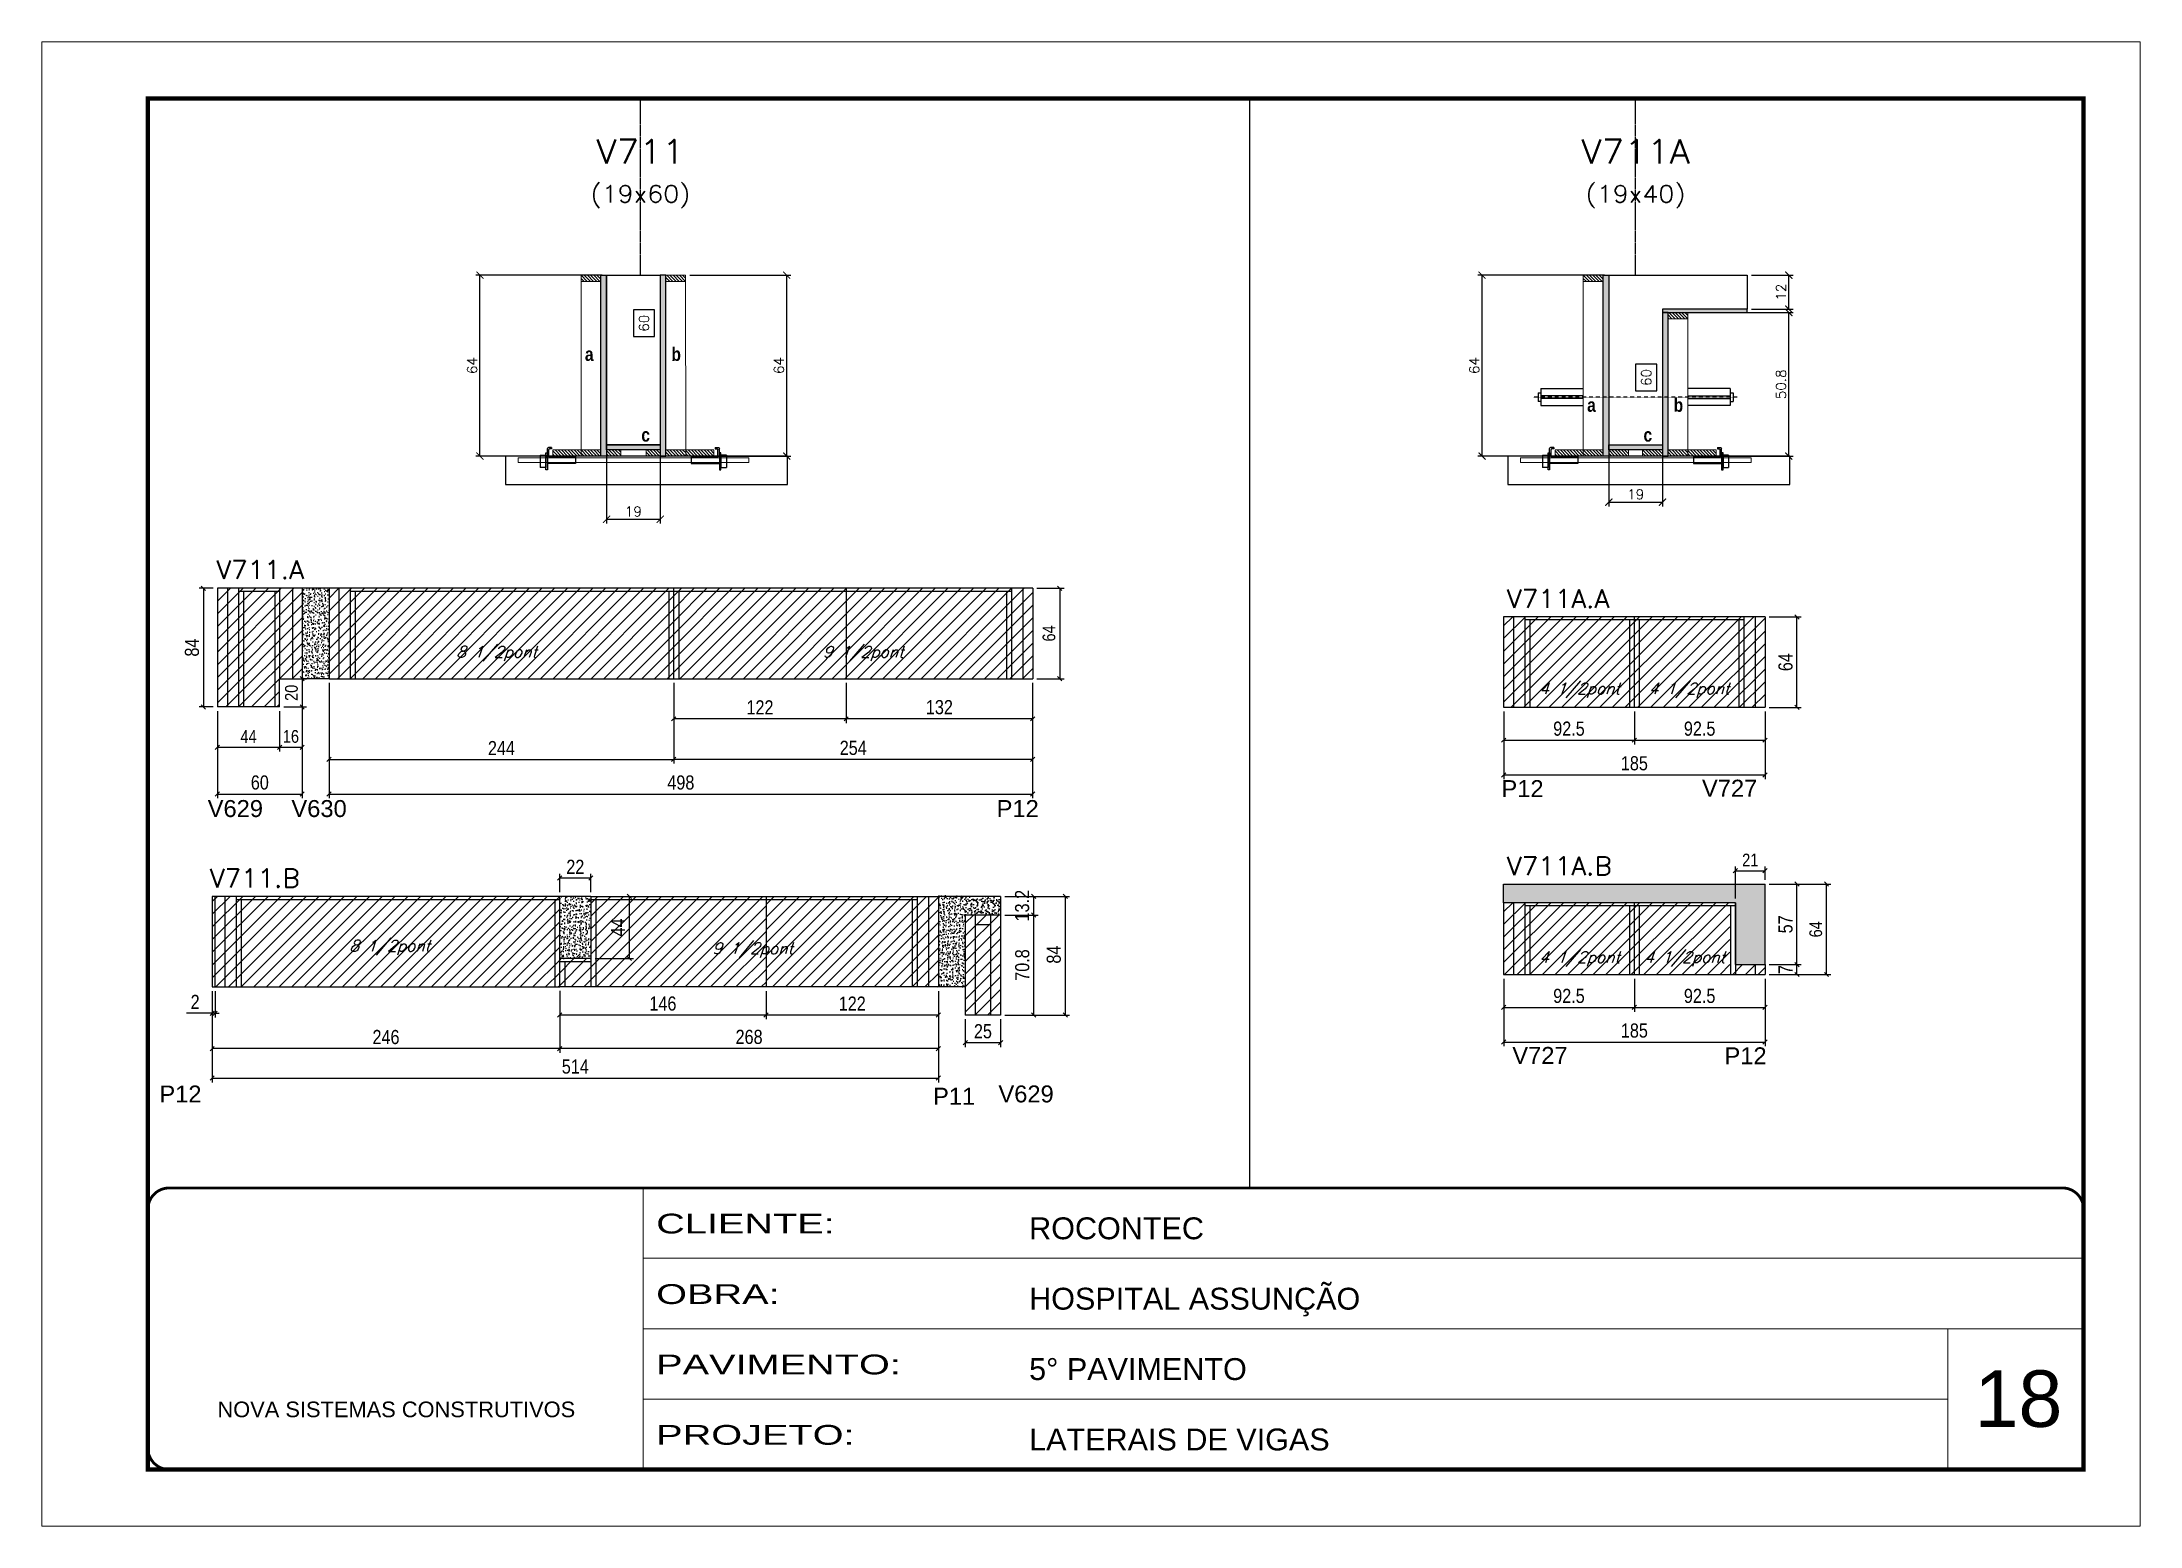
# Model space of a CAD drawing. Extents: x -20960 to -5926, y -2106 to 21915.
# Drawn here: x -10608 to -9123, y 16271 to 17321 of the extents above; entities that cross this region are included whole.
import ezdxf
from ezdxf.enums import TextEntityAlignment as Align

# ---------------------------------------------------------------- set-up
doc = ezdxf.new("R2010")
doc.units = 0
for name, pattern in [('CONTINUO', [0]), ('DASHED', [0.75, 0.5, -0.25]), ('HIDDEN', [0.375, 0.25, -0.125])]:
    doc.linetypes.add(name, pattern=pattern)
for name, color, linetype in [('5', 5, 'Continuous'), ('barrote', 251, 'Continuous'), ('COTA', 241, 'Continuous'), ('Cota Seção (2x)', 4, 'Continuous'), ('detalhes', 4, 'Continuous'), ('Painéis', 200, 'Continuous'), ('presilha', 1, 'Continuous'), ('Reaproveitamento', 251, 'Continuous'), ('SARR_2.2x7', 40, 'Continuous'), ('SARR_3.5x7', 81, 'Continuous'), ('TENSOR', 3, 'Continuous'), ('texto', 7, 'Continuous'), ('Texto de Titulo', 7, 'Continuous'), ('Texto Qtd Sarr', 242, 'Continuous')]:
    doc.layers.add(name, color=color, linetype=linetype)
for name, color, linetype, lineweight in [('CARIMBO', 255, 'Continuous', 9), ('CONCRETO', 251, 'Continuous', 25), ('Folhas', 255, 'Continuous', 9), ('Hachura', 251, 'Continuous', 9), ('Madeira', 126, 'Continuous', 18), ('SARRAFO DE PRESSAO', 251, 'DASHED', 9), ('SCO-___-LAJ', 2, 'Continuous', 0), ('Texto Seção', 7, 'Continuous', 15)]:
    doc.layers.add(name, color=color, linetype=linetype, lineweight=lineweight)
doc.styles.add('ARIAL', font='arial.ttf')
doc.styles.add('COTA TECNICA', font='techl___.ttf', dxfattribs={"height": 10})
doc.styles.add('COTA TECNICA-50', font='techl___.ttf', dxfattribs={"height": 9})
doc.styles.add('REGUA-120', font='ROMANS.shx', dxfattribs={"height": 15})
doc.styles.add('Romans', font='romans.shx')
doc.styles.get("Standard").update_dxf_attribs({"font": 'arial.ttf'})
doc.styles.add('TECNICA', font='techb___.ttf', dxfattribs={"height": 10})
doc.styles.add('Tecnologia', font='')
doc.styles.get('Tecnologia').set_extended_font_data('Forgotten Futurist')
doc.dimstyles.new('COTA PAINEL-50', dxfattribs={"dimtxt": 9, "dimasz": 3, "dimexe": 3, "dimexo": 3, "dimgap": 3, "dimtad": 1, "dimdec": 1, "dimzin": 12, "dimdsep": 46, "dimtxsty": 'COTA TECNICA-50', "dimblk1": 'OBLIQUE', "dimblk2": 'OBLIQUE', "dimsah": 1, "dimcen": 0.9, "dimclrd": 4, "dimclre": 4, "dimclrt": 240, "dimadec": 1, "dimazin": 3, "dimtfac": 1, "dimtdec": 1, "dimtmove": 0, "dimatfit": 3, "dimfxl": 1, "dimtolj": 1, "dimtzin": 12, "dimarcsym": 0})
doc.dimstyles.new('Cota Seção (2x)', dxfattribs={"dimtxt": 7, "dimasz": 5, "dimexe": 3, "dimexo": 3, "dimgap": 2, "dimtad": 3, "dimdec": 1, "dimlfac": 0.5, "dimzin": 12, "dimdsep": 46, "dimtxsty": 'Romans', "dimblk": 'ARCHTICK', "dimcen": 0, "dimclrd": 4, "dimclre": 4, "dimclrt": 1, "dimadec": 1, "dimazin": 3, "dimtfac": 1, "dimtdec": 1, "dimtmove": 0, "dimatfit": 3, "dimldrblk": 'OBLIQUE', "dimfxl": 1, "dimtolj": 1, "dimtzin": 12, "dimarcsym": 0})
doc.dimstyles.new('Cota Seção interna', dxfattribs={"dimtxt": 7, "dimasz": 6, "dimexe": 0.18, "dimexo": 2, "dimgap": -4, "dimtad": 3, "dimdec": 1, "dimlfac": 0.5, "dimzin": 12, "dimdsep": 46, "dimtxsty": 'Romans', "dimblk": 'ARCHTICK', "dimcen": 0.09, "dimse1": 1, "dimse2": 1, "dimsd1": 1, "dimsd2": 1, "dimclrd": 180, "dimclre": 5, "dimclrt": 1, "dimadec": 0, "dimazin": 3, "dimtfac": 1, "dimtdec": 1, "dimtofl": 0, "dimtmove": 0, "dimatfit": 3, "dimldrblk": 'ARCHTICK', "dimfxl": 1, "dimtolj": 1, "dimtzin": 0, "dimarcsym": 0})
doc.dimstyles.new('PAINEL', dxfattribs={"dimtxt": 10, "dimasz": 3, "dimexe": 3, "dimexo": 3, "dimgap": 3, "dimtad": 1, "dimdec": 1, "dimzin": 12, "dimdsep": 46, "dimtxsty": 'COTA TECNICA', "dimblk1": 'OBLIQUE', "dimblk2": 'OBLIQUE', "dimsah": 1, "dimcen": 0.9, "dimclrd": 4, "dimclre": 4, "dimclrt": 240, "dimadec": 1, "dimazin": 3, "dimtfac": 1, "dimtdec": 1, "dimtmove": 0, "dimatfit": 3, "dimfxl": 1, "dimtolj": 1, "dimtzin": 12, "dimarcsym": 0})
pattern_1 = [(315, (13457.0841, 8798.4468), (1.12253202, 1.12253202), [])]
pattern_2 = [(315, (13457.0841, 8724.8468), (1.12253202, 1.12253202), [])]
pattern_3 = [(50, (-141097.4303, -15279.7846), (5.46554007, -0.47817257), [0.5715, -6.2865]), (355, (-141097.4303, -15279.7846), (-1.05730264, 5.73170536), [0.4572, -5.02921753]), (100.4514447, (-141096.975, -15279.8245), (4.40823741, 5.25353256), [0.48570026, -5.34270734]), (46.1842, (-141097.43, -15278.2606), (8.13237123, -1.26126984), [0.85725, -9.42975]), (96.6355576, (-141096.753, -15278.366), (7.122124, 7.42278374), [0.7285507, -8.01406824]), (351.184151, (-141097.43, -15278.261), (7.122124, 7.42278374), [0.685799, -7.54379196]), (21, (-141096.6683, -15278.6416), (4.54843174, -3.06795595), [0.5715, -6.2865]), (326, (-141096.6683, -15278.6416), (1.85406085, 5.52563898), [0.4572, -5.0292]), (71.451445, (-141096.2893, -15278.8973), (6.40249258, 2.45768307), [0.48570026, -5.34269813]), (37.5, (-141097.4303, -15279.7846), (0.092658098, 2.536651166), [0, -4.96824, 0, -5.1054, 0, -5.04825]), (7.5, (-141097.4303, -15279.7846), (2.004589875, 3.005417245), [0, -2.91084, 0, -4.85394, 0, -1.92405]), (327.5, (-141099.1296, -15279.7846), (4.067717855, -0.17186232), [0, -1.905, 0, -5.9436, 0, -7.8867]), (317.5, (-141099.8916, -15279.7846), (4.44387544, 0.76279473), [0, -2.4765, 0, -3.94716, 0, -5.6007])]
pattern_4 = [(315, (12747.7278, 8798.4468), (1.12253202, 1.12253202), [])]
pattern_5 = [(315, (12747.7278, 8724.8468), (1.12253202, 1.12253202), [])]
pattern_6 = [(45, (-148418.872, -14867.5354), (-4.49012806, 4.49012806), [])]
pattern_7 = [(45, (-148448.6035, -14867.5354), (-4.49012806, 4.49012806), [])]

msp = doc.modelspace()

# ---------------------------------------------------------------- texts
at = {"layer": '5', "linetype": 'Continuous'}
for s, rotation, p in [('P12', 0.00004, (-9575.49, 16786.82)), ('V727', 0.00004, (-9433.56, 16787.12)), ('V629', 359.99996, (-10491.19, 16772.72)), ('V630', 359.99996, (-10431.94, 16772.72)), ('P12', 359.99996, (-9932.77, 16772.72)), ('V727', 359.99996, (-9567.8, 16598.05)), ('P12', 359.99996, (-9417.62, 16597.76)), ('P12', 359.99996, (-10525.4, 16570.75)), ('P11', 359.99996, (-9977.8, 16569.2)), ('V629', 359.99996, (-9931.52, 16570.8))]:
    msp.add_text(s, height=12, rotation=rotation, dxfattribs=at).set_placement(p)
at = {"layer": 'CARIMBO', "style": 'ARIAL'}
msp.add_text('18', height=40, dxfattribs=at).set_placement((-9240.64, 16341.23))
at = {"layer": 'detalhes', "style": 'TECNICA'}
for s, p in [('a', (-10224.2, 17095.43)), ('b', (-10162.96, 17095.42)), ('a', (-9514.84, 17059.43)), ('b', (-9453.6, 17059.42)), ('c', (-10184.29, 17038.33)), ('c', (-9474.94, 17038.33))]:
    msp.add_text(s, height=9.6, dxfattribs=at).set_placement(p)
at = {"layer": 'texto', "color": 2, "char_height": 8, "attachment_point": 5, "style": 'Romans'}
for s, insert in [('{\\Q19;\\C256;8 1/2pont}', (-10286.75, 16888.25)), ('{\\Q19;\\C256;9 1/2pont}', (-10027.23, 16888.25)), ('{\\Q19;\\C256;4 1/2pont}', (-9520.19, 16862.34)), ('{\\Q19;\\C256;4 1/2pont}', (-9442.69, 16862.34)), ('{\\Q19;\\C256;8 1/2pont}', (-10362.32, 16680.34)), ('{\\Q19;\\C256;9 1/2pont}', (-10105.47, 16678.5)), ('{\\Q19;\\C256;4 1/2pont}', (-9520.19, 16672.24)), ('{\\Q19;\\C256;4 1/2pont}', (-9445.74, 16672.24))]:
    msp.add_mtext(s, dxfattribs=dict(at, insert=insert))
at = {"layer": 'Texto Seção', "style": 'REGUA-120', "width": 1.05}
for s, p in [('V711.A', (-10485.15, 16941.22)), ('V711A.A', (-9571.72, 16920.71)), ('V711.B', (-10489.77, 16722.97)), ('V711A.B', (-9571.72, 16731.65))]:
    msp.add_text(s, height=13, dxfattribs=at).set_placement(p)

# ---------------------------------------------------------------- blocks, each defined once
blk = doc.blocks.new('9999999999')
at = {"color": 30, "linetype": 'CONTINUO'}
for p, q in [((98564.6, 34230.2), (98564.6, 34429.4)), ((98564.6, 34379.6), (99584, 34379.6)), ((98564.6, 34329.8), (99488, 34329.8)), ((99584, 34329.8), (99488, 34329.8)), ((99488, 34329.8), (99488, 34230.2)), ((98564.6, 34280), (99488, 34280))]:
    blk.add_line(p, q, dxfattribs=at)
at = {"color": 30, "linetype": 'CONTINUO', "const_width": 2}
blk.add_lwpolyline([(99584, 34230.2), (99584, 34414.4, 0.414214), (99569, 34429.4), (98229, 34429.4, 0.414214), (98214, 34414.4), (98214, 34245.2, 0.414214), (98229, 34230.2), (99584, 34230.2)], format="xyb", dxfattribs=at)
at = {"layer": 'Folhas'}
blk.add_lwpolyline([(98139, 34190.2), (99624, 34190.2), (99624, 35240.2), (98139, 35240.2)], close=True, dxfattribs=at)
at = {"layer": 'Folhas', "color": 30, "const_width": 3}
blk.add_lwpolyline([(98214, 34230.2), (99584, 34230.2), (99584, 35200.2), (98214, 35200.2)], close=True, dxfattribs=at)
at = {"color": 7, "linetype": 'Continuous', "ltscale": 5, "style": 'ARIAL'}
for s, height, p in [('ROCONTEC', 15.48, (98837.7, 34393.1)), ('HOSPITAL ASSUNÇÃO', 15.483, (98837.7, 34343.3)), ('5° PAVIMENTO', 15.483, (98837.7, 34293.5)), ('NOVA SISTEMAS CONSTRUTIVOS', 11.059, (98263.2, 34267.2)), ('LATERAIS DE VIGAS', 15.483, (98837.7, 34243.7))]:
    blk.add_text(s, height=height, dxfattribs=at).set_placement(p)
at = {"layer": 'Folhas', "color": 7, "style": 'Tecnologia', "width": 1.5}
for s, p in [('CLIENTE:', (98573.7, 34397.2)), ('OBRA:', (98573.7, 34347.3)), ('PAVIMENTO:', (98573.7, 34297.5)), ('PROJETO:', (98573.7, 34247.7))]:
    blk.add_text(s, height=14, dxfattribs=at).set_placement(p)
blk = doc.blocks.new('titulo1')
at = {"layer": 'Defpoints', "color": 252, "linetype": 'HIDDEN', "ltscale": 2}
blk.add_line((0, 0), (0, 125), dxfattribs=at)
at = {"layer": 'Defpoints', "style": 'Romans', "oblique": 15}
blk.add_attdef('FOLHA', text='', height=10, dxfattribs=at).set_placement((0, 15.6), align=Align.MIDDLE_CENTER)
at = {"layer": 'Texto Qtd Sarr', "color": 3, "style": 'Romans', "oblique": 15}
for tag, height, p in [('TITULO', 17, (0, 71.4)), ('SEÇÃO', 12, (0, 41.5))]:
    blk.add_attdef(tag, text='', height=height, dxfattribs=at).set_placement(p, align=Align.MIDDLE_CENTER)
blk = doc.blocks.new('_ArchTick')
at = {"color": 0, "linetype": 'ByBlock', "const_width": 0.15}
blk.add_lwpolyline([(-0.5, -0.5), (0.5, 0.5)], dxfattribs=at)
blk = doc.blocks.new('*D472')
at = {"layer": 'COTA', "color": 4, "lineweight": -2, "transparency": 16777216}
for p, q in [((-9502.5, 17156.1), (-9592.2, 17156.1)), ((-9589.2, 17028.1), (-9589.2, 17156.1)), ((-9540.5, 17028.1), (-9592.2, 17028.1))]:
    blk.add_line(p, q, dxfattribs=at)
at = {"layer": 'Defpoints', "color": 0, "transparency": 16777216}
for p in [(-9589.2, 17156.1), (-9499.5, 17156.1), (-9537.5, 17028.1)]:
    blk.add_point(p, dxfattribs=at)
at = {"layer": 'COTA', "color": 4, "lineweight": -2, "transparency": 16777216, "xscale": 5, "yscale": 5, "zscale": 5}
for p, rotation in [((-9589.2, 17156.1), 90), ((-9589.2, 17028.1), 270)]:
    blk.add_blockref('_ArchTick', p, dxfattribs=dict(at, rotation=rotation))
at = {"layer": 'COTA', "color": 1, "transparency": 16777216, "insert": (-9594.7, 17092.1), "char_height": 7, "attachment_point": 5, "rotation": 90, "style": 'Romans'}
blk.add_mtext('\\A1;64', dxfattribs=at)
blk = doc.blocks.new('_Oblique')
at = {"color": 0, "linetype": 'ByBlock', "lineweight": -2}
blk.add_line((-0.5, -0.5), (0.5, 0.5), dxfattribs=at)
blk = doc.blocks.new('*D473')
at = {"layer": 'COTA', "color": 4, "lineweight": -2, "transparency": 16777216}
for p, q in [((-9440.5, 17129.7), (-9369.1, 17129.7)), ((-9372.1, 17028.1), (-9372.1, 17129.7)), ((-9420.5, 17028.1), (-9369.1, 17028.1))]:
    blk.add_line(p, q, dxfattribs=at)
at = {"layer": 'Defpoints', "color": 0, "transparency": 16777216}
for p in [(-9443.5, 17129.7), (-9372.1, 17129.7), (-9423.5, 17028.1)]:
    blk.add_point(p, dxfattribs=at)
at = {"layer": 'COTA', "color": 4, "lineweight": -2, "transparency": 16777216, "xscale": 5, "yscale": 5, "zscale": 5}
for p, rotation in [((-9372.1, 17129.7), 90), ((-9372.1, 17028.1), 270)]:
    blk.add_blockref('_ArchTick', p, dxfattribs=dict(at, rotation=rotation))
at = {"layer": 'COTA', "color": 1, "transparency": 16777216, "insert": (-9377.6, 17078.9), "char_height": 7, "attachment_point": 5, "rotation": 90, "style": 'Romans'}
blk.add_mtext('\\A1;50.8', dxfattribs=at)
blk = doc.blocks.new('*D474')
at = {"layer": 'Cota Seção (2x)', "color": 180, "lineweight": -2, "transparency": 16777216}
for p, q in [((-9465.5, 17093.2), (-9480.5, 17093.2)), ((-9480.5, 17093.2), (-9480.5, 17074.2)), ((-9465.5, 17074.2), (-9465.5, 17093.2)), ((-9480.5, 17074.2), (-9465.5, 17074.2))]:
    blk.add_line(p, q, dxfattribs=at)
at = {"layer": 'Defpoints', "color": 0, "transparency": 16777216}
for p in [(-9461.5, 17156.1), (-9461.5, 17156.1), (-9461.5, 17036.1)]:
    blk.add_point(p, dxfattribs=at)
at = {"layer": 'Cota Seção (2x)', "color": 1, "transparency": 16777216, "insert": (-9473, 17083.7), "char_height": 7, "attachment_point": 5, "rotation": 90, "style": 'Romans'}
blk.add_mtext('\\A1;60', dxfattribs=at)
blk = doc.blocks.new('PRESILHA METÁLICA 1')
at = {"layer": 'presilha'}
for p, q in [((0, 13), (6, 13)), ((0, 13), (0, 0)), ((6, 0), (0, 0)), ((6, 15.5), (7.5, 15.5)), ((6, -2.5), (6, 15.5)), ((6, 13), (6, 0)), ((7.5, 10.6), (7.5, 19.9)), ((7.5, 15.5), (7.5, -2.5)), ((37.5, 4.1), (7.5, 4.1)), ((12, 21), (8.6, 21)), ((9, 11.6), (9, 18.9)), ((12, 19.5), (9.6, 19.5)), ((37.5, 11), (9.6, 11)), ((12, 21), (12, 19.5)), ((37.5, 11), (37.5, 4.1)), ((7.5, -2.5), (6, -2.5))]:
    blk.add_line(p, q, dxfattribs=at)
for centre, radius, start, end in [((8.6, 19.9), 1.14, 90, 180), ((9.6, 18.9), 0.57, 90, 180), ((9.6, 11.6), 0.57, 180, 270)]:
    blk.add_arc(centre, radius, start, end, dxfattribs=at)
blk = doc.blocks.new('*D475')
at = {"layer": 'COTA', "color": 4, "lineweight": -2, "transparency": 16777216}
for p, q in [((-9499.5, 17029.5), (-9499.5, 16992.5)), ((-9461.5, 17029.5), (-9461.5, 16992.5)), ((-9499.5, 16995.5), (-9461.5, 16995.5))]:
    blk.add_line(p, q, dxfattribs=at)
at = {"layer": 'Defpoints', "color": 0, "transparency": 16777216}
for p in [(-9499.5, 17032.5), (-9461.5, 17032.5), (-9461.5, 16995.5)]:
    blk.add_point(p, dxfattribs=at)
at = {"layer": 'COTA', "color": 4, "lineweight": -2, "transparency": 16777216, "xscale": 5, "yscale": 5, "zscale": 5, "rotation": 180}
blk.add_blockref('_ArchTick', (-9499.5, 16995.5), dxfattribs=at)
at = {"layer": 'COTA', "color": 4, "lineweight": -2, "transparency": 16777216, "xscale": 5, "yscale": 5, "zscale": 5}
blk.add_blockref('_ArchTick', (-9461.5, 16995.5), dxfattribs=at)
at = {"layer": 'COTA', "color": 1, "transparency": 16777216, "insert": (-9480.5, 17001), "char_height": 7, "attachment_point": 5, "style": 'Romans'}
blk.add_mtext('\\A1;19', dxfattribs=at)
blk = doc.blocks.new('*D476')
at = {"layer": 'COTA', "color": 4, "linetype": 'ByBlock', "lineweight": -2, "transparency": 16777216}
for p, q in [((-9385.9, 16914.3), (-9363.3, 16914.3)), ((-9366.3, 16850.3), (-9366.3, 16914.3)), ((-9385.9, 16850.3), (-9363.3, 16850.3))]:
    blk.add_line(p, q, dxfattribs=at)
at = {"layer": 'Defpoints', "color": 0, "linetype": 'ByBlock', "transparency": 16777216}
for p in [(-9388.9, 16914.3), (-9366.3, 16914.3), (-9388.9, 16850.3)]:
    blk.add_point(p, dxfattribs=at)
at = {"layer": 'COTA', "color": 4, "linetype": 'ByBlock', "lineweight": -2, "transparency": 16777216, "xscale": 3, "yscale": 3, "zscale": 3}
for p, rotation in [((-9366.3, 16914.3), 90), ((-9366.3, 16850.3), 270)]:
    blk.add_blockref('_Oblique', p, dxfattribs=dict(at, rotation=rotation))
at = {"layer": 'COTA', "color": 240, "linetype": 'ByBlock', "transparency": 16777216, "insert": (-9374.4, 16882.3), "char_height": 10, "attachment_point": 5, "rotation": 90, "style": 'COTA TECNICA'}
blk.add_mtext('\\A1;64', dxfattribs=at)
blk = doc.blocks.new('*D541')
at = {"layer": 'COTA', "color": 4, "lineweight": -2, "transparency": 16777216}
for p, q in [((-9573.9, 16847.3), (-9573.9, 16824.1)), ((-9481.4, 16847.3), (-9481.4, 16824.1)), ((-9573.9, 16827.1), (-9481.4, 16827.1))]:
    blk.add_line(p, q, dxfattribs=at)
at = {"layer": 'Defpoints', "color": 0, "transparency": 16777216}
for p in [(-9573.9, 16850.3), (-9481.4, 16850.3), (-9481.4, 16827.1)]:
    blk.add_point(p, dxfattribs=at)
at = {"layer": 'COTA', "color": 4, "lineweight": -2, "transparency": 16777216, "xscale": 3, "yscale": 3, "zscale": 3, "rotation": 180}
blk.add_blockref('_Oblique', (-9573.9, 16827.1), dxfattribs=at)
at = {"layer": 'COTA', "color": 4, "lineweight": -2, "transparency": 16777216, "xscale": 3, "yscale": 3, "zscale": 3}
blk.add_blockref('_Oblique', (-9481.4, 16827.1), dxfattribs=at)
at = {"layer": 'COTA', "color": 240, "transparency": 16777216, "insert": (-9527.7, 16835.2), "char_height": 10, "attachment_point": 5, "style": 'COTA TECNICA'}
blk.add_mtext('\\A1;92.5', dxfattribs=at)
blk = doc.blocks.new('*D542')
at = {"layer": 'COTA', "color": 4, "lineweight": -2, "transparency": 16777216}
for p, q in [((-9481.4, 16847.3), (-9481.4, 16824.1)), ((-9388.9, 16847.3), (-9388.9, 16824.1)), ((-9481.4, 16827.1), (-9388.9, 16827.1))]:
    blk.add_line(p, q, dxfattribs=at)
at = {"layer": 'Defpoints', "color": 0, "transparency": 16777216}
for p in [(-9481.4, 16850.3), (-9388.9, 16850.3), (-9388.9, 16827.1)]:
    blk.add_point(p, dxfattribs=at)
at = {"layer": 'COTA', "color": 4, "lineweight": -2, "transparency": 16777216, "xscale": 3, "yscale": 3, "zscale": 3, "rotation": 180}
blk.add_blockref('_Oblique', (-9481.4, 16827.1), dxfattribs=at)
at = {"layer": 'COTA', "color": 4, "lineweight": -2, "transparency": 16777216, "xscale": 3, "yscale": 3, "zscale": 3}
blk.add_blockref('_Oblique', (-9388.9, 16827.1), dxfattribs=at)
at = {"layer": 'COTA', "color": 240, "transparency": 16777216, "insert": (-9435.2, 16835.2), "char_height": 10, "attachment_point": 5, "style": 'COTA TECNICA'}
blk.add_mtext('\\A1;92.5', dxfattribs=at)
blk = doc.blocks.new('*D543')
at = {"layer": 'COTA', "color": 4, "lineweight": -2, "ltscale": 25, "transparency": 16777216}
for p, q in [((-9573.9, 16847.3), (-9573.9, 16799.5)), ((-9388.9, 16847.3), (-9388.9, 16799.5)), ((-9573.9, 16802.5), (-9388.9, 16802.5))]:
    blk.add_line(p, q, dxfattribs=at)
at = {"layer": 'Defpoints', "color": 0, "ltscale": 25, "transparency": 16777216}
for p in [(-9573.9, 16850.3), (-9388.9, 16850.3), (-9388.9, 16802.5)]:
    blk.add_point(p, dxfattribs=at)
at = {"layer": 'COTA', "color": 4, "lineweight": -2, "ltscale": 25, "transparency": 16777216, "xscale": 3, "yscale": 3, "zscale": 3, "rotation": 180}
blk.add_blockref('_Oblique', (-9573.9, 16802.5), dxfattribs=at)
at = {"layer": 'COTA', "color": 4, "lineweight": -2, "ltscale": 25, "transparency": 16777216, "xscale": 3, "yscale": 3, "zscale": 3}
blk.add_blockref('_Oblique', (-9388.9, 16802.5), dxfattribs=at)
at = {"layer": 'COTA', "color": 240, "ltscale": 25, "transparency": 16777216, "insert": (-9481.4, 16810.7), "char_height": 10, "attachment_point": 5, "style": 'COTA TECNICA'}
blk.add_mtext('\\A1;185', dxfattribs=at)
blk = doc.blocks.new('*D477')
at = {"layer": 'COTA', "color": 4, "linetype": 'ByBlock', "lineweight": -2, "transparency": 16777216}
for p, q in [((-9385.9, 16668.3), (-9363.3, 16668.3)), ((-9366.3, 16661.3), (-9366.3, 16668.3)), ((-9385.9, 16661.3), (-9363.3, 16661.3))]:
    blk.add_line(p, q, dxfattribs=at)
at = {"layer": 'Defpoints', "color": 0, "linetype": 'ByBlock', "transparency": 16777216}
for p in [(-9388.9, 16668.3), (-9366.3, 16668.3), (-9388.9, 16661.3)]:
    blk.add_point(p, dxfattribs=at)
at = {"layer": 'COTA', "color": 4, "linetype": 'ByBlock', "lineweight": -2, "transparency": 16777216, "xscale": 3, "yscale": 3, "zscale": 3}
for p, rotation in [((-9366.3, 16668.3), 90), ((-9366.3, 16661.3), 270)]:
    blk.add_blockref('_Oblique', p, dxfattribs=dict(at, rotation=rotation))
at = {"layer": 'COTA', "color": 240, "linetype": 'ByBlock', "transparency": 16777216, "insert": (-9374.4, 16664.8), "char_height": 10, "attachment_point": 5, "rotation": 90, "style": 'COTA TECNICA'}
blk.add_mtext('\\A1;7', dxfattribs=at)
blk = doc.blocks.new('*D544')
at = {"layer": 'COTA', "color": 4, "lineweight": -2, "transparency": 16777216}
for p, q in [((-9573.9, 16658.3), (-9573.9, 16635)), ((-9481.4, 16658.3), (-9481.4, 16635)), ((-9573.9, 16638), (-9481.4, 16638))]:
    blk.add_line(p, q, dxfattribs=at)
at = {"layer": 'Defpoints', "color": 0, "transparency": 16777216}
for p in [(-9573.9, 16661.3), (-9481.4, 16661.3), (-9481.4, 16638)]:
    blk.add_point(p, dxfattribs=at)
at = {"layer": 'COTA', "color": 4, "lineweight": -2, "transparency": 16777216, "xscale": 3, "yscale": 3, "zscale": 3, "rotation": 180}
blk.add_blockref('_Oblique', (-9573.9, 16638), dxfattribs=at)
at = {"layer": 'COTA', "color": 4, "lineweight": -2, "transparency": 16777216, "xscale": 3, "yscale": 3, "zscale": 3}
blk.add_blockref('_Oblique', (-9481.4, 16638), dxfattribs=at)
at = {"layer": 'COTA', "color": 240, "transparency": 16777216, "insert": (-9527.7, 16646.1), "char_height": 10, "attachment_point": 5, "style": 'COTA TECNICA'}
blk.add_mtext('\\A1;92.5', dxfattribs=at)
blk = doc.blocks.new('*D545')
at = {"layer": 'COTA', "color": 4, "lineweight": -2, "transparency": 16777216}
for p, q in [((-9481.4, 16658.3), (-9481.4, 16635)), ((-9388.9, 16658.3), (-9388.9, 16635)), ((-9481.4, 16638), (-9388.9, 16638))]:
    blk.add_line(p, q, dxfattribs=at)
at = {"layer": 'Defpoints', "color": 0, "transparency": 16777216}
for p in [(-9481.4, 16661.3), (-9388.9, 16661.3), (-9388.9, 16638)]:
    blk.add_point(p, dxfattribs=at)
at = {"layer": 'COTA', "color": 4, "lineweight": -2, "transparency": 16777216, "xscale": 3, "yscale": 3, "zscale": 3, "rotation": 180}
blk.add_blockref('_Oblique', (-9481.4, 16638), dxfattribs=at)
at = {"layer": 'COTA', "color": 4, "lineweight": -2, "transparency": 16777216, "xscale": 3, "yscale": 3, "zscale": 3}
blk.add_blockref('_Oblique', (-9388.9, 16638), dxfattribs=at)
at = {"layer": 'COTA', "color": 240, "transparency": 16777216, "insert": (-9435.2, 16646.1), "char_height": 10, "attachment_point": 5, "style": 'COTA TECNICA'}
blk.add_mtext('\\A1;92.5', dxfattribs=at)
blk = doc.blocks.new('*D546')
at = {"layer": 'COTA', "color": 4, "lineweight": -2, "ltscale": 25, "transparency": 16777216}
for p, q in [((-9573.9, 16658.3), (-9573.9, 16610.5)), ((-9388.9, 16658.3), (-9388.9, 16610.5)), ((-9573.9, 16613.5), (-9388.9, 16613.5))]:
    blk.add_line(p, q, dxfattribs=at)
at = {"layer": 'Defpoints', "color": 0, "ltscale": 25, "transparency": 16777216}
for p in [(-9573.9, 16661.3), (-9388.9, 16661.3), (-9388.9, 16613.5)]:
    blk.add_point(p, dxfattribs=at)
at = {"layer": 'COTA', "color": 4, "lineweight": -2, "ltscale": 25, "transparency": 16777216, "xscale": 3, "yscale": 3, "zscale": 3, "rotation": 180}
blk.add_blockref('_Oblique', (-9573.9, 16613.5), dxfattribs=at)
at = {"layer": 'COTA', "color": 4, "lineweight": -2, "ltscale": 25, "transparency": 16777216, "xscale": 3, "yscale": 3, "zscale": 3}
blk.add_blockref('_Oblique', (-9388.9, 16613.5), dxfattribs=at)
at = {"layer": 'COTA', "color": 240, "ltscale": 25, "transparency": 16777216, "insert": (-9481.4, 16621.6), "char_height": 10, "attachment_point": 5, "style": 'COTA TECNICA'}
blk.add_mtext('\\A1;185', dxfattribs=at)
blk = doc.blocks.new('*D547')
at = {"layer": 'COTA', "color": 4, "lineweight": -2, "ltscale": 25, "transparency": 16777216}
for p, q in [((-9385.9, 16725.3), (-9363.3, 16725.3)), ((-9366.3, 16668.3), (-9366.3, 16725.3)), ((-9385.9, 16668.3), (-9363.3, 16668.3))]:
    blk.add_line(p, q, dxfattribs=at)
at = {"layer": 'Defpoints', "color": 0, "ltscale": 25, "transparency": 16777216}
for p in [(-9388.9, 16725.3), (-9366.3, 16725.3), (-9388.9, 16668.3)]:
    blk.add_point(p, dxfattribs=at)
at = {"layer": 'COTA', "color": 4, "lineweight": -2, "ltscale": 25, "transparency": 16777216, "xscale": 3, "yscale": 3, "zscale": 3}
for p, rotation in [((-9366.3, 16725.3), 90), ((-9366.3, 16668.3), 270)]:
    blk.add_blockref('_Oblique', p, dxfattribs=dict(at, rotation=rotation))
at = {"layer": 'COTA', "color": 240, "ltscale": 25, "transparency": 16777216, "insert": (-9374.4, 16696.8), "char_height": 10, "attachment_point": 5, "rotation": 90, "style": 'COTA TECNICA'}
blk.add_mtext('\\A1;57', dxfattribs=at)
blk = doc.blocks.new('*D548')
at = {"layer": 'COTA', "color": 4, "lineweight": -2, "transparency": 16777216}
for p, q in [((-9398.5, 17156.1), (-9369.1, 17156.1)), ((-9372.1, 17132.1), (-9372.1, 17156.1)), ((-9398.5, 17132.1), (-9369.1, 17132.1))]:
    blk.add_line(p, q, dxfattribs=at)
at = {"layer": 'Defpoints', "color": 0, "transparency": 16777216}
for p in [(-9401.5, 17156.1), (-9372.1, 17156.1), (-9401.5, 17132.1)]:
    blk.add_point(p, dxfattribs=at)
at = {"layer": 'COTA', "color": 4, "lineweight": -2, "transparency": 16777216, "xscale": 5, "yscale": 5, "zscale": 5}
for p, rotation in [((-9372.1, 17156.1), 90), ((-9372.1, 17132.1), 270)]:
    blk.add_blockref('_ArchTick', p, dxfattribs=dict(at, rotation=rotation))
at = {"layer": 'COTA', "color": 1, "transparency": 16777216, "insert": (-9377.6, 17144.1), "char_height": 7, "attachment_point": 5, "rotation": 90, "style": 'Romans'}
blk.add_mtext('\\A1;12', dxfattribs=at)
blk = doc.blocks.new('*D478')
at = {"layer": 'COTA', "color": 4, "linetype": 'ByBlock', "lineweight": -2, "transparency": 16777216}
for p, q in [((-10242, 16719.6), (-10242, 16732.5)), ((-10220, 16729.5), (-10242, 16729.5)), ((-10220, 16719.6), (-10220, 16732.5))]:
    blk.add_line(p, q, dxfattribs=at)
at = {"layer": 'Defpoints', "color": 0, "linetype": 'ByBlock', "transparency": 16777216}
for p in [(-10242, 16729.5), (-10242, 16716.6), (-10220, 16716.6)]:
    blk.add_point(p, dxfattribs=at)
at = {"layer": 'COTA', "color": 4, "linetype": 'ByBlock', "lineweight": -2, "transparency": 16777216, "xscale": 3, "yscale": 3, "zscale": 3, "rotation": 180}
blk.add_blockref('_Oblique', (-10242, 16729.5), dxfattribs=at)
at = {"layer": 'COTA', "color": 4, "linetype": 'ByBlock', "lineweight": -2, "transparency": 16777216, "xscale": 3, "yscale": 3, "zscale": 3}
blk.add_blockref('_Oblique', (-10220, 16729.5), dxfattribs=at)
at = {"layer": 'COTA', "color": 240, "linetype": 'ByBlock', "transparency": 16777216, "insert": (-10231, 16737.5), "char_height": 10, "attachment_point": 5, "style": 'COTA TECNICA'}
blk.add_mtext('\\A1;22', dxfattribs=at)
blk = doc.blocks.new('*D479')
at = {"layer": 'COTA', "color": 4, "linetype": 'ByBlock', "lineweight": -2, "transparency": 16777216}
for p, q in [((-9927, 16703.4), (-9903.5, 16703.4)), ((-9906.5, 16632.6), (-9906.5, 16703.4)), ((-9927, 16632.6), (-9903.5, 16632.6))]:
    blk.add_line(p, q, dxfattribs=at)
at = {"layer": 'Defpoints', "color": 0, "linetype": 'ByBlock', "transparency": 16777216}
for p in [(-9930, 16703.4), (-9906.5, 16703.4), (-9930, 16632.6)]:
    blk.add_point(p, dxfattribs=at)
at = {"layer": 'COTA', "color": 4, "linetype": 'ByBlock', "lineweight": -2, "transparency": 16777216, "xscale": 3, "yscale": 3, "zscale": 3}
for p, rotation in [((-9906.5, 16703.4), 90), ((-9906.5, 16632.6), 270)]:
    blk.add_blockref('_Oblique', p, dxfattribs=dict(at, rotation=rotation))
at = {"layer": 'COTA', "color": 240, "linetype": 'ByBlock', "transparency": 16777216, "insert": (-9914.6, 16668), "char_height": 10, "attachment_point": 5, "rotation": 90, "style": 'COTA TECNICA'}
blk.add_mtext('\\A1;70.8', dxfattribs=at)
blk = doc.blocks.new('*D480')
at = {"layer": 'COTA', "color": 4, "linetype": 'ByBlock', "lineweight": -2, "transparency": 16777216}
for p, q in [((-9955, 16629.6), (-9955, 16610)), ((-9930, 16629.6), (-9930, 16610)), ((-9930, 16613), (-9955, 16613))]:
    blk.add_line(p, q, dxfattribs=at)
at = {"layer": 'Defpoints', "color": 0, "linetype": 'ByBlock', "transparency": 16777216}
for p in [(-9955, 16632.6), (-9930, 16632.6), (-9955, 16613)]:
    blk.add_point(p, dxfattribs=at)
at = {"layer": 'COTA', "color": 4, "linetype": 'ByBlock', "lineweight": -2, "transparency": 16777216, "xscale": 3, "yscale": 3, "zscale": 3, "rotation": 180}
blk.add_blockref('_Oblique', (-9955, 16613), dxfattribs=at)
at = {"layer": 'COTA', "color": 4, "linetype": 'ByBlock', "lineweight": -2, "transparency": 16777216, "xscale": 3, "yscale": 3, "zscale": 3}
blk.add_blockref('_Oblique', (-9930, 16613), dxfattribs=at)
at = {"layer": 'COTA', "color": 240, "linetype": 'ByBlock', "transparency": 16777216, "insert": (-9942.5, 16621.1), "char_height": 10, "attachment_point": 5, "style": 'COTA TECNICA'}
blk.add_mtext('\\A1;25', dxfattribs=at)
blk = doc.blocks.new('*D481')
at = {"layer": 'COTA', "color": 4, "linetype": 'ByBlock', "lineweight": -2, "transparency": 16777216}
for p, q in [((-9927, 16716.6), (-9903.5, 16716.6)), ((-9906.5, 16703.4), (-9906.5, 16716.6)), ((-9927, 16703.4), (-9903.5, 16703.4))]:
    blk.add_line(p, q, dxfattribs=at)
at = {"layer": 'Defpoints', "color": 0, "linetype": 'ByBlock', "transparency": 16777216}
for p in [(-9930, 16716.6), (-9906.5, 16716.6), (-9930, 16703.4)]:
    blk.add_point(p, dxfattribs=at)
at = {"layer": 'COTA', "color": 4, "linetype": 'ByBlock', "lineweight": -2, "transparency": 16777216, "xscale": 3, "yscale": 3, "zscale": 3}
for p, rotation in [((-9906.5, 16716.6), 90), ((-9906.5, 16703.4), 270)]:
    blk.add_blockref('_Oblique', p, dxfattribs=dict(at, rotation=rotation))
at = {"layer": 'COTA', "color": 240, "linetype": 'ByBlock', "transparency": 16777216, "insert": (-9914.7, 16710), "char_height": 10, "attachment_point": 5, "rotation": 90, "style": 'COTA TECNICA'}
blk.add_mtext('\\A1;13.2', dxfattribs=at)
blk = doc.blocks.new('*D482')
at = {"layer": 'COTA', "color": 4, "linetype": 'ByBlock', "lineweight": -2, "transparency": 16777216}
for p, q in [((-9927, 16716.6), (-9881.2, 16716.6)), ((-9884.2, 16716.6), (-9884.2, 16632.6)), ((-9927, 16632.6), (-9881.2, 16632.6))]:
    blk.add_line(p, q, dxfattribs=at)
at = {"layer": 'Defpoints', "color": 0, "linetype": 'ByBlock', "transparency": 16777216}
for p in [(-9930, 16716.6), (-9930, 16632.6), (-9884.2, 16632.6)]:
    blk.add_point(p, dxfattribs=at)
at = {"layer": 'COTA', "color": 4, "linetype": 'ByBlock', "lineweight": -2, "transparency": 16777216, "xscale": 3, "yscale": 3, "zscale": 3}
for p, rotation in [((-9884.2, 16716.6), 90), ((-9884.2, 16632.6), 270)]:
    blk.add_blockref('_Oblique', p, dxfattribs=dict(at, rotation=rotation))
at = {"layer": 'COTA', "color": 240, "linetype": 'ByBlock', "transparency": 16777216, "insert": (-9892.3, 16675.4), "char_height": 10, "attachment_point": 5, "rotation": 90, "style": 'COTA TECNICA'}
blk.add_mtext('\\A1;84', dxfattribs=at)
blk = doc.blocks.new('*D483')
at = {"layer": 'COTA', "color": 4, "linetype": 'ByBlock', "lineweight": -2, "transparency": 16777216}
for p, q in [((-10242, 16649.6), (-10242, 16605.9)), ((-9974, 16649.6), (-9974, 16605.9)), ((-9974, 16608.9), (-10242, 16608.9))]:
    blk.add_line(p, q, dxfattribs=at)
at = {"layer": 'Defpoints', "color": 0, "linetype": 'ByBlock', "transparency": 16777216}
for p in [(-10242, 16652.6), (-9974, 16652.6), (-10242, 16608.9)]:
    blk.add_point(p, dxfattribs=at)
at = {"layer": 'COTA', "color": 4, "linetype": 'ByBlock', "lineweight": -2, "transparency": 16777216, "xscale": 3, "yscale": 3, "zscale": 3, "rotation": 180}
blk.add_blockref('_Oblique', (-10242, 16608.9), dxfattribs=at)
at = {"layer": 'COTA', "color": 4, "linetype": 'ByBlock', "lineweight": -2, "transparency": 16777216, "xscale": 3, "yscale": 3, "zscale": 3}
blk.add_blockref('_Oblique', (-9974, 16608.9), dxfattribs=at)
at = {"layer": 'COTA', "color": 240, "linetype": 'ByBlock', "transparency": 16777216, "insert": (-10108, 16617.1), "char_height": 10, "attachment_point": 5, "style": 'COTA TECNICA'}
blk.add_mtext('\\A1;268', dxfattribs=at)
blk = doc.blocks.new('*D484')
at = {"layer": 'COTA', "color": 4, "linetype": 'ByBlock', "lineweight": -2, "transparency": 16777216}
for p, q in [((-10217, 16716.6), (-10189.8, 16716.6)), ((-10192.8, 16716.6), (-10192.8, 16672.6)), ((-10217, 16672.6), (-10189.8, 16672.6))]:
    blk.add_line(p, q, dxfattribs=at)
at = {"layer": 'Defpoints', "color": 0, "linetype": 'ByBlock', "transparency": 16777216}
for p in [(-10220, 16716.6), (-10220, 16672.6), (-10192.8, 16672.6)]:
    blk.add_point(p, dxfattribs=at)
at = {"layer": 'COTA', "color": 4, "linetype": 'ByBlock', "lineweight": -2, "transparency": 16777216, "xscale": 3, "yscale": 3, "zscale": 3}
for p, rotation in [((-10192.8, 16716.6), 90), ((-10192.8, 16672.6), 270)]:
    blk.add_blockref('_Oblique', p, dxfattribs=dict(at, rotation=rotation))
at = {"layer": 'COTA', "color": 240, "linetype": 'ByBlock', "transparency": 16777216, "insert": (-10200.8, 16694.6), "char_height": 10, "attachment_point": 5, "rotation": 90, "style": 'COTA TECNICA'}
blk.add_mtext('\\A1;44', dxfattribs=at)
blk = doc.blocks.new('*D485')
at = {"layer": 'COTA', "color": 4, "linetype": 'ByBlock', "lineweight": -2, "transparency": 16777216}
for p, q in [((-10488, 16649.6), (-10488, 16605.9)), ((-10242, 16649.8), (-10242, 16605.9)), ((-10242, 16608.9), (-10488, 16608.9))]:
    blk.add_line(p, q, dxfattribs=at)
at = {"layer": 'Defpoints', "color": 0, "linetype": 'ByBlock', "transparency": 16777216}
for p in [(-10488, 16652.6), (-10242, 16652.8), (-10488, 16608.9)]:
    blk.add_point(p, dxfattribs=at)
at = {"layer": 'COTA', "color": 4, "linetype": 'ByBlock', "lineweight": -2, "transparency": 16777216, "xscale": 3, "yscale": 3, "zscale": 3, "rotation": 180}
blk.add_blockref('_Oblique', (-10488, 16608.9), dxfattribs=at)
at = {"layer": 'COTA', "color": 4, "linetype": 'ByBlock', "lineweight": -2, "transparency": 16777216, "xscale": 3, "yscale": 3, "zscale": 3}
blk.add_blockref('_Oblique', (-10242, 16608.9), dxfattribs=at)
at = {"layer": 'COTA', "color": 240, "linetype": 'ByBlock', "transparency": 16777216, "insert": (-10365, 16617), "char_height": 10, "attachment_point": 5, "style": 'COTA TECNICA'}
blk.add_mtext('\\A1;246', dxfattribs=at)
blk = doc.blocks.new('*D486')
at = {"layer": 'COTA', "color": 4, "linetype": 'ByBlock', "lineweight": -2, "transparency": 16777216}
for p, q in [((-10096, 16649.6), (-10096, 16629.6)), ((-9974, 16649.6), (-9974, 16629.6)), ((-9974, 16632.6), (-10096, 16632.6))]:
    blk.add_line(p, q, dxfattribs=at)
at = {"layer": 'Defpoints', "color": 0, "linetype": 'ByBlock', "transparency": 16777216}
for p in [(-10096, 16652.6), (-9974, 16652.6), (-10096, 16632.6)]:
    blk.add_point(p, dxfattribs=at)
at = {"layer": 'COTA', "color": 4, "linetype": 'ByBlock', "lineweight": -2, "transparency": 16777216, "xscale": 3, "yscale": 3, "zscale": 3, "rotation": 180}
blk.add_blockref('_Oblique', (-10096, 16632.6), dxfattribs=at)
at = {"layer": 'COTA', "color": 4, "linetype": 'ByBlock', "lineweight": -2, "transparency": 16777216, "xscale": 3, "yscale": 3, "zscale": 3}
blk.add_blockref('_Oblique', (-9974, 16632.6), dxfattribs=at)
at = {"layer": 'COTA', "color": 240, "linetype": 'ByBlock', "transparency": 16777216, "insert": (-10035, 16640.7), "char_height": 10, "attachment_point": 5, "style": 'COTA TECNICA'}
blk.add_mtext('\\A1;122', dxfattribs=at)
blk = doc.blocks.new('*D487')
at = {"layer": 'COTA', "color": 4, "linetype": 'ByBlock', "lineweight": -2, "transparency": 16777216}
for p, q in [((-10242, 16649.6), (-10242, 16629.6)), ((-10096, 16649.6), (-10096, 16629.6)), ((-10096, 16632.6), (-10242, 16632.6))]:
    blk.add_line(p, q, dxfattribs=at)
at = {"layer": 'Defpoints', "color": 0, "linetype": 'ByBlock', "transparency": 16777216}
for p in [(-10242, 16652.6), (-10096, 16652.6), (-10242, 16632.6)]:
    blk.add_point(p, dxfattribs=at)
at = {"layer": 'COTA', "color": 4, "linetype": 'ByBlock', "lineweight": -2, "transparency": 16777216, "xscale": 3, "yscale": 3, "zscale": 3, "rotation": 180}
blk.add_blockref('_Oblique', (-10242, 16632.6), dxfattribs=at)
at = {"layer": 'COTA', "color": 4, "linetype": 'ByBlock', "lineweight": -2, "transparency": 16777216, "xscale": 3, "yscale": 3, "zscale": 3}
blk.add_blockref('_Oblique', (-10096, 16632.6), dxfattribs=at)
at = {"layer": 'COTA', "color": 240, "linetype": 'ByBlock', "transparency": 16777216, "insert": (-10169, 16640.7), "char_height": 10, "attachment_point": 5, "style": 'COTA TECNICA'}
blk.add_mtext('\\A1;146', dxfattribs=at)
blk = doc.blocks.new('*D488')
at = {"layer": 'COTA', "color": 4, "linetype": 'ByBlock', "lineweight": -2, "transparency": 16777216}
for p, q in [((-10487.3, 16934.6), (-10497.2, 16934.6)), ((-10494.2, 16934.6), (-10494.2, 16850.6)), ((-10487.3, 16850.6), (-10497.2, 16850.6))]:
    blk.add_line(p, q, dxfattribs=at)
at = {"layer": 'Defpoints', "color": 0, "linetype": 'ByBlock', "transparency": 16777216}
for p in [(-10484.3, 16934.6), (-10494.2, 16850.6), (-10484.3, 16850.6)]:
    blk.add_point(p, dxfattribs=at)
at = {"layer": 'COTA', "color": 4, "linetype": 'ByBlock', "lineweight": -2, "transparency": 16777216, "xscale": 3, "yscale": 3, "zscale": 3}
for p, rotation in [((-10494.2, 16934.6), 90), ((-10494.2, 16850.6), 270)]:
    blk.add_blockref('_Oblique', p, dxfattribs=dict(at, rotation=rotation))
at = {"layer": 'COTA', "color": 240, "linetype": 'ByBlock', "transparency": 16777216, "insert": (-10502.3, 16892.6), "char_height": 10, "attachment_point": 5, "rotation": 90, "style": 'COTA TECNICA'}
blk.add_mtext('\\A1;84', dxfattribs=at)
blk = doc.blocks.new('*D489')
at = {"layer": 'COTA', "color": 4, "linetype": 'ByBlock', "lineweight": -2, "transparency": 16777216}
for p, q in [((-10424.3, 16867.6), (-10424.3, 16786)), ((-10484.3, 16847.6), (-10484.3, 16786)), ((-10484.3, 16789), (-10424.3, 16789))]:
    blk.add_line(p, q, dxfattribs=at)
at = {"layer": 'Defpoints', "color": 0, "linetype": 'ByBlock', "transparency": 16777216}
for p in [(-10424.3, 16870.6), (-10484.3, 16850.6), (-10424.3, 16789)]:
    blk.add_point(p, dxfattribs=at)
at = {"layer": 'COTA', "color": 4, "linetype": 'ByBlock', "lineweight": -2, "transparency": 16777216, "xscale": 3, "yscale": 3, "zscale": 3, "rotation": 180}
blk.add_blockref('_Oblique', (-10484.3, 16789), dxfattribs=at)
at = {"layer": 'COTA', "color": 4, "linetype": 'ByBlock', "lineweight": -2, "transparency": 16777216, "xscale": 3, "yscale": 3, "zscale": 3}
blk.add_blockref('_Oblique', (-10424.3, 16789), dxfattribs=at)
at = {"layer": 'COTA', "color": 240, "linetype": 'ByBlock', "transparency": 16777216, "insert": (-10454.3, 16797.1), "char_height": 10, "attachment_point": 5, "style": 'COTA TECNICA'}
blk.add_mtext('\\A1;60', dxfattribs=at)
blk = doc.blocks.new('*D490')
at = {"layer": 'COTA', "color": 4, "linetype": 'ByBlock', "lineweight": -2, "transparency": 16777216}
for p, q in [((-10405.3, 16867.6), (-10405.3, 16810.5)), ((-10161.3, 16867.6), (-10161.3, 16810.5)), ((-10405.3, 16813.5), (-10161.3, 16813.5))]:
    blk.add_line(p, q, dxfattribs=at)
at = {"layer": 'Defpoints', "color": 0, "linetype": 'ByBlock', "transparency": 16777216}
for p in [(-10405.3, 16870.6), (-10161.3, 16870.6), (-10161.3, 16813.5)]:
    blk.add_point(p, dxfattribs=at)
at = {"layer": 'COTA', "color": 4, "linetype": 'ByBlock', "lineweight": -2, "transparency": 16777216, "xscale": 3, "yscale": 3, "zscale": 3, "rotation": 180}
blk.add_blockref('_Oblique', (-10405.3, 16813.5), dxfattribs=at)
at = {"layer": 'COTA', "color": 4, "linetype": 'ByBlock', "lineweight": -2, "transparency": 16777216, "xscale": 3, "yscale": 3, "zscale": 3}
blk.add_blockref('_Oblique', (-10161.3, 16813.5), dxfattribs=at)
at = {"layer": 'COTA', "color": 240, "linetype": 'ByBlock', "transparency": 16777216, "insert": (-10283.3, 16821.5), "char_height": 10, "attachment_point": 5, "style": 'COTA TECNICA'}
blk.add_mtext('\\A1;244', dxfattribs=at)
blk = doc.blocks.new('*D491')
at = {"layer": 'COTA', "color": 4, "linetype": 'ByBlock', "lineweight": -2, "transparency": 16777216}
for p, q in [((-10161.3, 16867.6), (-10161.3, 16810.5)), ((-9907.3, 16867.6), (-9907.3, 16810.5)), ((-9907.3, 16813.5), (-10161.3, 16813.5))]:
    blk.add_line(p, q, dxfattribs=at)
at = {"layer": 'Defpoints', "color": 0, "linetype": 'ByBlock', "transparency": 16777216}
for p in [(-10161.3, 16870.6), (-9907.3, 16870.6), (-10161.3, 16813.5)]:
    blk.add_point(p, dxfattribs=at)
at = {"layer": 'COTA', "color": 4, "linetype": 'ByBlock', "lineweight": -2, "transparency": 16777216, "xscale": 3, "yscale": 3, "zscale": 3, "rotation": 180}
blk.add_blockref('_Oblique', (-10161.3, 16813.5), dxfattribs=at)
at = {"layer": 'COTA', "color": 4, "linetype": 'ByBlock', "lineweight": -2, "transparency": 16777216, "xscale": 3, "yscale": 3, "zscale": 3}
blk.add_blockref('_Oblique', (-9907.3, 16813.5), dxfattribs=at)
at = {"layer": 'COTA', "color": 240, "linetype": 'ByBlock', "transparency": 16777216, "insert": (-10034.3, 16821.6), "char_height": 10, "attachment_point": 5, "style": 'COTA TECNICA'}
blk.add_mtext('\\A1;254', dxfattribs=at)
blk = doc.blocks.new('*D492')
at = {"layer": 'COTA', "color": 4, "linetype": 'ByBlock', "lineweight": -2, "transparency": 16777216}
for p, q in [((-10039.3, 16867.6), (-10039.3, 16839.2)), ((-9907.3, 16867.6), (-9907.3, 16839.2)), ((-9907.3, 16842.2), (-10039.3, 16842.2))]:
    blk.add_line(p, q, dxfattribs=at)
at = {"layer": 'Defpoints', "color": 0, "linetype": 'ByBlock', "transparency": 16777216}
for p in [(-10039.3, 16870.6), (-9907.3, 16870.6), (-10039.3, 16842.2)]:
    blk.add_point(p, dxfattribs=at)
at = {"layer": 'COTA', "color": 4, "linetype": 'ByBlock', "lineweight": -2, "transparency": 16777216, "xscale": 3, "yscale": 3, "zscale": 3, "rotation": 180}
blk.add_blockref('_Oblique', (-10039.3, 16842.2), dxfattribs=at)
at = {"layer": 'COTA', "color": 4, "linetype": 'ByBlock', "lineweight": -2, "transparency": 16777216, "xscale": 3, "yscale": 3, "zscale": 3}
blk.add_blockref('_Oblique', (-9907.3, 16842.2), dxfattribs=at)
at = {"layer": 'COTA', "color": 240, "linetype": 'ByBlock', "transparency": 16777216, "insert": (-9973.3, 16850.4), "char_height": 10, "attachment_point": 5, "style": 'COTA TECNICA'}
blk.add_mtext('\\A1;132', dxfattribs=at)
blk = doc.blocks.new('*D493')
at = {"layer": 'COTA', "color": 4, "linetype": 'ByBlock', "lineweight": -2, "transparency": 16777216}
for p, q in [((-10161.3, 16867.6), (-10161.3, 16839.2)), ((-10039.3, 16867.6), (-10039.3, 16839.2)), ((-10039.3, 16842.2), (-10161.3, 16842.2))]:
    blk.add_line(p, q, dxfattribs=at)
at = {"layer": 'Defpoints', "color": 0, "linetype": 'ByBlock', "transparency": 16777216}
for p in [(-10161.3, 16870.6), (-10039.3, 16870.6), (-10161.3, 16842.2)]:
    blk.add_point(p, dxfattribs=at)
at = {"layer": 'COTA', "color": 4, "linetype": 'ByBlock', "lineweight": -2, "transparency": 16777216, "xscale": 3, "yscale": 3, "zscale": 3, "rotation": 180}
blk.add_blockref('_Oblique', (-10161.3, 16842.2), dxfattribs=at)
at = {"layer": 'COTA', "color": 4, "linetype": 'ByBlock', "lineweight": -2, "transparency": 16777216, "xscale": 3, "yscale": 3, "zscale": 3}
blk.add_blockref('_Oblique', (-10039.3, 16842.2), dxfattribs=at)
at = {"layer": 'COTA', "color": 240, "linetype": 'ByBlock', "transparency": 16777216, "insert": (-10100.3, 16850.3), "char_height": 10, "attachment_point": 5, "style": 'COTA TECNICA'}
blk.add_mtext('\\A1;122', dxfattribs=at)
blk = doc.blocks.new('*D494')
at = {"layer": 'COTA', "color": 4, "lineweight": -2, "transparency": 16777216}
for p, q in [((-10211.9, 17156.1), (-10301.5, 17156.1)), ((-10298.5, 17028.1), (-10298.5, 17156.1)), ((-10249.9, 17028.1), (-10301.5, 17028.1))]:
    blk.add_line(p, q, dxfattribs=at)
at = {"layer": 'Defpoints', "color": 0, "transparency": 16777216}
for p in [(-10298.5, 17156.1), (-10208.9, 17156.1), (-10246.9, 17028.1)]:
    blk.add_point(p, dxfattribs=at)
at = {"layer": 'COTA', "color": 4, "lineweight": -2, "transparency": 16777216, "xscale": 5, "yscale": 5, "zscale": 5}
for p, rotation in [((-10298.5, 17156.1), 90), ((-10298.5, 17028.1), 270)]:
    blk.add_blockref('_ArchTick', p, dxfattribs=dict(at, rotation=rotation))
at = {"layer": 'COTA', "color": 1, "transparency": 16777216, "insert": (-10304, 17092.1), "char_height": 7, "attachment_point": 5, "rotation": 90, "style": 'Romans'}
blk.add_mtext('\\A1;64', dxfattribs=at)
blk = doc.blocks.new('*D495')
at = {"layer": 'COTA', "color": 4, "lineweight": -2, "transparency": 16777216}
for p, q in [((-10149.9, 17156.1), (-10078.4, 17156.1)), ((-10081.4, 17028.1), (-10081.4, 17156.1)), ((-10129.9, 17028.1), (-10078.4, 17028.1))]:
    blk.add_line(p, q, dxfattribs=at)
at = {"layer": 'Defpoints', "color": 0, "transparency": 16777216}
for p in [(-10152.9, 17156.1), (-10081.4, 17156.1), (-10132.9, 17028.1)]:
    blk.add_point(p, dxfattribs=at)
at = {"layer": 'COTA', "color": 4, "lineweight": -2, "transparency": 16777216, "xscale": 5, "yscale": 5, "zscale": 5}
for p, rotation in [((-10081.4, 17156.1), 90), ((-10081.4, 17028.1), 270)]:
    blk.add_blockref('_ArchTick', p, dxfattribs=dict(at, rotation=rotation))
at = {"layer": 'COTA', "color": 1, "transparency": 16777216, "insert": (-10086.9, 17092.1), "char_height": 7, "attachment_point": 5, "rotation": 90, "style": 'Romans'}
blk.add_mtext('\\A1;64', dxfattribs=at)
blk = doc.blocks.new('*D496')
at = {"layer": 'Cota Seção (2x)', "color": 180, "lineweight": -2, "transparency": 16777216}
for p, q in [((-10174.9, 17131.6), (-10189.9, 17131.6)), ((-10189.9, 17131.6), (-10189.9, 17112.6)), ((-10174.9, 17112.6), (-10174.9, 17131.6)), ((-10189.9, 17112.6), (-10174.9, 17112.6))]:
    blk.add_line(p, q, dxfattribs=at)
at = {"layer": 'Defpoints', "color": 0, "transparency": 16777216}
for p in [(-10170.9, 17156.1), (-10170.9, 17156.1), (-10170.9, 17036.1)]:
    blk.add_point(p, dxfattribs=at)
at = {"layer": 'Cota Seção (2x)', "color": 1, "transparency": 16777216, "insert": (-10182.4, 17122.1), "char_height": 7, "attachment_point": 5, "rotation": 90, "style": 'Romans'}
blk.add_mtext('\\A1;60', dxfattribs=at)
blk = doc.blocks.new('*D497')
at = {"layer": 'COTA', "color": 4, "lineweight": -2, "transparency": 16777216}
for p, q in [((-10208.9, 17029.5), (-10208.9, 16980.4)), ((-10170.9, 17029.5), (-10170.9, 16980.4)), ((-10208.9, 16983.4), (-10170.9, 16983.4))]:
    blk.add_line(p, q, dxfattribs=at)
at = {"layer": 'Defpoints', "color": 0, "transparency": 16777216}
for p in [(-10208.9, 17032.5), (-10170.9, 17032.5), (-10170.9, 16983.4)]:
    blk.add_point(p, dxfattribs=at)
at = {"layer": 'COTA', "color": 4, "lineweight": -2, "transparency": 16777216, "xscale": 5, "yscale": 5, "zscale": 5, "rotation": 180}
blk.add_blockref('_ArchTick', (-10208.9, 16983.4), dxfattribs=at)
at = {"layer": 'COTA', "color": 4, "lineweight": -2, "transparency": 16777216, "xscale": 5, "yscale": 5, "zscale": 5}
blk.add_blockref('_ArchTick', (-10170.9, 16983.4), dxfattribs=at)
at = {"layer": 'COTA', "color": 1, "transparency": 16777216, "insert": (-10189.9, 16988.9), "char_height": 7, "attachment_point": 5, "style": 'Romans'}
blk.add_mtext('\\A1;19', dxfattribs=at)
blk = doc.blocks.new('*D549')
at = {"layer": 'COTA', "color": 4, "lineweight": -2, "transparency": 16777216}
for p, q in [((-10488, 16649.6), (-10488, 16630.9)), ((-10486, 16649.6), (-10486, 16630.9)), ((-10488, 16633.9), (-10506.1, 16633.9)), ((-10486, 16633.9), (-10488, 16633.9)), ((-10486, 16633.9), (-10483, 16633.9))]:
    blk.add_line(p, q, dxfattribs=at)
at = {"layer": 'Defpoints', "color": 0, "transparency": 16777216}
for p in [(-10488, 16652.6), (-10486, 16652.6), (-10488, 16633.9)]:
    blk.add_point(p, dxfattribs=at)
at = {"layer": 'COTA', "color": 4, "lineweight": -2, "transparency": 16777216, "xscale": 3, "yscale": 3, "zscale": 3}
blk.add_blockref('_Oblique', (-10488, 16633.9), dxfattribs=at)
at = {"layer": 'COTA', "color": 4, "lineweight": -2, "transparency": 16777216, "xscale": 3, "yscale": 3, "zscale": 3, "rotation": 180}
blk.add_blockref('_Oblique', (-10486, 16633.9), dxfattribs=at)
at = {"layer": 'COTA', "color": 240, "transparency": 16777216, "insert": (-10500.1, 16641.9), "char_height": 10, "attachment_point": 5, "style": 'COTA TECNICA'}
blk.add_mtext('\\A1;2', dxfattribs=at)
blk = doc.blocks.new('*D550')
at = {"layer": 'COTA', "color": 4, "lineweight": -2, "ltscale": 25, "transparency": 16777216}
for p, q in [((-10405.3, 16867.6), (-10405.3, 16786)), ((-9907.3, 16867.6), (-9907.3, 16786)), ((-10405.3, 16789), (-9907.3, 16789))]:
    blk.add_line(p, q, dxfattribs=at)
at = {"layer": 'Defpoints', "color": 0, "ltscale": 25, "transparency": 16777216}
for p in [(-10405.3, 16870.6), (-9907.3, 16870.6), (-9907.3, 16789)]:
    blk.add_point(p, dxfattribs=at)
at = {"layer": 'COTA', "color": 4, "lineweight": -2, "ltscale": 25, "transparency": 16777216, "xscale": 3, "yscale": 3, "zscale": 3, "rotation": 180}
blk.add_blockref('_Oblique', (-10405.3, 16789), dxfattribs=at)
at = {"layer": 'COTA', "color": 4, "lineweight": -2, "ltscale": 25, "transparency": 16777216, "xscale": 3, "yscale": 3, "zscale": 3}
blk.add_blockref('_Oblique', (-9907.3, 16789), dxfattribs=at)
at = {"layer": 'COTA', "color": 240, "ltscale": 25, "transparency": 16777216, "insert": (-10156.3, 16797.1), "char_height": 10, "attachment_point": 5, "style": 'COTA TECNICA'}
blk.add_mtext('\\A1;498', dxfattribs=at)
blk = doc.blocks.new('*D551')
at = {"layer": 'COTA', "color": 4, "lineweight": -2, "ltscale": 25, "transparency": 16777216}
for p, q in [((-10488, 16649.6), (-10488, 16585)), ((-9974, 16649.6), (-9974, 16585)), ((-10488, 16588), (-9974, 16588))]:
    blk.add_line(p, q, dxfattribs=at)
at = {"layer": 'Defpoints', "color": 0, "ltscale": 25, "transparency": 16777216}
for p in [(-10488, 16652.6), (-9974, 16652.6), (-9974, 16588)]:
    blk.add_point(p, dxfattribs=at)
at = {"layer": 'COTA', "color": 4, "lineweight": -2, "ltscale": 25, "transparency": 16777216, "xscale": 3, "yscale": 3, "zscale": 3, "rotation": 180}
blk.add_blockref('_Oblique', (-10488, 16588), dxfattribs=at)
at = {"layer": 'COTA', "color": 4, "lineweight": -2, "ltscale": 25, "transparency": 16777216, "xscale": 3, "yscale": 3, "zscale": 3}
blk.add_blockref('_Oblique', (-9974, 16588), dxfattribs=at)
at = {"layer": 'COTA', "color": 240, "ltscale": 25, "transparency": 16777216, "insert": (-10231, 16596.1), "char_height": 10, "attachment_point": 5, "style": 'COTA TECNICA'}
blk.add_mtext('\\A1;514', dxfattribs=at)
blk = doc.blocks.new('*D552')
at = {"layer": 'COTA', "color": 4, "lineweight": -2, "transparency": 16777216}
for p, q in [((-10484.3, 16847.6), (-10484.3, 16819.1)), ((-10440.3, 16847.6), (-10440.3, 16819.1)), ((-10484.3, 16822.1), (-10440.3, 16822.1))]:
    blk.add_line(p, q, dxfattribs=at)
at = {"layer": 'Defpoints', "color": 0, "transparency": 16777216}
for p in [(-10484.3, 16850.6), (-10440.3, 16850.6), (-10440.3, 16822.1)]:
    blk.add_point(p, dxfattribs=at)
at = {"layer": 'COTA', "color": 4, "lineweight": -2, "transparency": 16777216, "xscale": 3, "yscale": 3, "zscale": 3, "rotation": 180}
blk.add_blockref('_Oblique', (-10484.3, 16822.1), dxfattribs=at)
at = {"layer": 'COTA', "color": 4, "lineweight": -2, "transparency": 16777216, "xscale": 3, "yscale": 3, "zscale": 3}
blk.add_blockref('_Oblique', (-10440.3, 16822.1), dxfattribs=at)
at = {"layer": 'COTA', "color": 240, "transparency": 16777216, "insert": (-10462.3, 16829.7), "char_height": 9, "attachment_point": 5, "style": 'COTA TECNICA-50'}
blk.add_mtext('\\A1;44', dxfattribs=at)
blk = doc.blocks.new('*D553')
at = {"layer": 'COTA', "color": 4, "lineweight": -2, "transparency": 16777216}
for p, q in [((-10437.3, 16870.6), (-10421.3, 16870.6)), ((-10424.3, 16870.6), (-10424.3, 16850.6)), ((-10437.3, 16850.6), (-10421.3, 16850.6))]:
    blk.add_line(p, q, dxfattribs=at)
at = {"layer": 'Defpoints', "color": 0, "transparency": 16777216}
for p in [(-10440.3, 16870.6), (-10440.3, 16850.6), (-10424.3, 16850.6)]:
    blk.add_point(p, dxfattribs=at)
at = {"layer": 'COTA', "color": 4, "lineweight": -2, "transparency": 16777216, "xscale": 3, "yscale": 3, "zscale": 3}
for p, rotation in [((-10424.3, 16870.6), 90), ((-10424.3, 16850.6), 270)]:
    blk.add_blockref('_Oblique', p, dxfattribs=dict(at, rotation=rotation))
at = {"layer": 'COTA', "color": 240, "transparency": 16777216, "insert": (-10431.9, 16860.6), "char_height": 9, "attachment_point": 5, "rotation": 90, "style": 'COTA TECNICA-50'}
blk.add_mtext('\\A1;20', dxfattribs=at)
blk = doc.blocks.new('*D498')
at = {"layer": 'COTA', "color": 4, "lineweight": -2, "transparency": 16777216}
for p, q in [((-10424.3, 16867.6), (-10424.3, 16819.1)), ((-10440.3, 16847.6), (-10440.3, 16819.1)), ((-10440.3, 16822.1), (-10424.3, 16822.1))]:
    blk.add_line(p, q, dxfattribs=at)
at = {"layer": 'Defpoints', "color": 0, "transparency": 16777216}
for p in [(-10424.3, 16870.6), (-10440.3, 16850.6), (-10424.3, 16822.1)]:
    blk.add_point(p, dxfattribs=at)
at = {"layer": 'COTA', "color": 4, "lineweight": -2, "transparency": 16777216, "xscale": 3, "yscale": 3, "zscale": 3, "rotation": 180}
blk.add_blockref('_Oblique', (-10440.3, 16822.1), dxfattribs=at)
at = {"layer": 'COTA', "color": 4, "lineweight": -2, "transparency": 16777216, "xscale": 3, "yscale": 3, "zscale": 3}
blk.add_blockref('_Oblique', (-10424.3, 16822.1), dxfattribs=at)
at = {"layer": 'COTA', "color": 240, "transparency": 16777216, "insert": (-10432.3, 16829.7), "char_height": 9, "attachment_point": 5, "style": 'COTA TECNICA-50'}
blk.add_mtext('\\A1;16', dxfattribs=at)
blk = doc.blocks.new('*D554')
at = {"layer": 'COTA', "color": 4, "lineweight": -2, "transparency": 16777216}
for p, q in [((-9904.3, 16934.6), (-9885.1, 16934.6)), ((-9888.1, 16934.6), (-9888.1, 16870.6)), ((-9904.3, 16870.6), (-9885.1, 16870.6))]:
    blk.add_line(p, q, dxfattribs=at)
at = {"layer": 'Defpoints', "color": 0, "transparency": 16777216}
for p in [(-9907.3, 16934.6), (-9907.3, 16870.6), (-9888.1, 16870.6)]:
    blk.add_point(p, dxfattribs=at)
at = {"layer": 'COTA', "color": 4, "lineweight": -2, "transparency": 16777216, "xscale": 3, "yscale": 3, "zscale": 3}
for p, rotation in [((-9888.1, 16934.6), 90), ((-9888.1, 16870.6), 270)]:
    blk.add_blockref('_Oblique', p, dxfattribs=dict(at, rotation=rotation))
at = {"layer": 'COTA', "color": 240, "transparency": 16777216, "insert": (-9895.7, 16902.6), "char_height": 9, "attachment_point": 5, "rotation": 90, "style": 'COTA TECNICA-50'}
blk.add_mtext('\\A1;64', dxfattribs=at)
blk = doc.blocks.new('*D555')
at = {"layer": 'COTA', "color": 4, "lineweight": -2, "transparency": 16777216}
for p, q in [((-9385.9, 16725.3), (-9342.4, 16725.3)), ((-9345.4, 16661.3), (-9345.4, 16725.3)), ((-9385.9, 16661.3), (-9342.4, 16661.3))]:
    blk.add_line(p, q, dxfattribs=at)
at = {"layer": 'Defpoints', "color": 0, "transparency": 16777216}
for p in [(-9388.9, 16725.3), (-9345.4, 16725.3), (-9388.9, 16661.3)]:
    blk.add_point(p, dxfattribs=at)
at = {"layer": 'COTA', "color": 4, "lineweight": -2, "transparency": 16777216, "xscale": 3, "yscale": 3, "zscale": 3}
for p, rotation in [((-9345.4, 16725.3), 90), ((-9345.4, 16661.3), 270)]:
    blk.add_blockref('_Oblique', p, dxfattribs=dict(at, rotation=rotation))
at = {"layer": 'COTA', "color": 240, "transparency": 16777216, "insert": (-9353, 16693.3), "char_height": 9, "attachment_point": 5, "rotation": 90, "style": 'COTA TECNICA-50'}
blk.add_mtext('\\A1;64', dxfattribs=at)
blk = doc.blocks.new('*D556')
at = {"layer": 'COTA', "color": 4, "lineweight": -2, "transparency": 16777216}
for p, q in [((-9409.9, 16715.1), (-9409.9, 16737.7)), ((-9388.9, 16728.3), (-9388.9, 16737.7)), ((-9409.9, 16734.7), (-9388.9, 16734.7))]:
    blk.add_line(p, q, dxfattribs=at)
at = {"layer": 'Defpoints', "color": 0, "transparency": 16777216}
for p in [(-9388.9, 16734.7), (-9388.9, 16725.3), (-9409.9, 16712.1)]:
    blk.add_point(p, dxfattribs=at)
at = {"layer": 'COTA', "color": 4, "lineweight": -2, "transparency": 16777216, "xscale": 3, "yscale": 3, "zscale": 3, "rotation": 180}
blk.add_blockref('_Oblique', (-9409.9, 16734.7), dxfattribs=at)
at = {"layer": 'COTA', "color": 4, "lineweight": -2, "transparency": 16777216, "xscale": 3, "yscale": 3, "zscale": 3}
blk.add_blockref('_Oblique', (-9388.9, 16734.7), dxfattribs=at)
at = {"layer": 'COTA', "color": 240, "transparency": 16777216, "insert": (-9399.4, 16742.3), "char_height": 9, "attachment_point": 5, "style": 'COTA TECNICA-50'}
blk.add_mtext('\\A1;21', dxfattribs=at)

# ---------------------------------------------------------------- dimensions: what is measured, and where the dimension line sits
at = {"layer": 'COTA'}
for base, p1, p2, dimstyle, picture, middle in [((-10298.54, 17156.09), (-10246.89, 17028.09), (-10208.89, 17156.09), 'Cota Seção (2x)', '*D494', (-10304.04, 17092.09)), ((-10081.42, 17156.09), (-10132.89, 17028.09), (-10152.9, 17156.09), 'Cota Seção (2x)', '*D495', (-10086.92, 17092.09)), ((-9589.19, 17156.09), (-9537.54, 17028.09), (-9499.54, 17156.09), 'Cota Seção (2x)', '*D472', (-9594.69, 17092.09)), ((-9372.06, 17156.09), (-9401.54, 17132.09), (-9401.54, 17156.09), 'Cota Seção (2x)', '*D548', (-9377.56, 17144.09)), ((-9372.06, 17129.69), (-9423.54, 17028.09), (-9443.55, 17129.69), 'Cota Seção (2x)', '*D473', (-9377.56, 17078.89)), ((-10424.28, 16850.59), (-10440.28, 16870.59), (-10440.28, 16850.59), 'COTA PAINEL-50', '*D553', (-10431.87, 16860.59))]:
    dim = msp.add_linear_dim(base=base, p1=p1, p2=p2, angle=90, dimstyle=dimstyle, dxfattribs=at)
    dim.commit()
    dim.dimension.update_dxf_attribs({"geometry": picture, "text_midpoint": middle})
for base, p1, p2, dimstyle, picture, middle in [((-10170.89, 16983.36), (-10208.89, 17032.49), (-10170.89, 17032.49), 'Cota Seção (2x)', '*D497', (-10189.89, 16988.86)), ((-9461.54, 16995.46), (-9499.54, 17032.49), (-9461.54, 17032.49), 'Cota Seção (2x)', '*D475', (-9480.54, 17000.96)), ((-10424.28, 16822.1), (-10440.28, 16850.59), (-10424.28, 16870.59), 'COTA PAINEL-50', '*D498', (-10432.28, 16829.69)), ((-10440.28, 16822.1), (-10484.28, 16850.59), (-10440.28, 16850.59), 'COTA PAINEL-50', '*D552', (-10462.28, 16829.67)), ((-9481.44, 16827.07), (-9573.94, 16850.34), (-9481.44, 16850.34), 'PAINEL', '*D541', (-9527.69, 16835.2)), ((-9388.94, 16827.07), (-9481.44, 16850.34), (-9388.94, 16850.34), 'PAINEL', '*D542', (-9435.19, 16835.2)), ((-10488.03, 16633.91), (-10486.03, 16652.6), (-10488.03, 16652.6), 'PAINEL', '*D549', (-10500.09, 16641.91)), ((-9481.44, 16638), (-9573.94, 16661.28), (-9481.44, 16661.28), 'PAINEL', '*D544', (-9527.69, 16646.14)), ((-9388.94, 16638), (-9481.44, 16661.28), (-9388.94, 16661.28), 'PAINEL', '*D545', (-9435.19, 16646.14))]:
    dim = msp.add_linear_dim(base=base, p1=p1, p2=p2, dimstyle=dimstyle, dxfattribs=at)
    dim.commit()
    dim.dimension.update_dxf_attribs({"geometry": picture, "text_midpoint": middle})
at = {"layer": 'COTA', "linetype": 'ByBlock'}
for base, p1, p2, angle, picture, middle in [((-10494.21, 16850.59), (-10484.28, 16934.59), (-10484.28, 16850.59), 90, '*D488', (-10502.31, 16892.59)), ((-9366.31, 16914.34), (-9388.94, 16850.34), (-9388.94, 16914.34), 90, '*D476', (-9374.41, 16882.34)), ((-10242.03, 16729.48), (-10220.03, 16716.6), (-10242.03, 16716.6), 180, '*D478', (-10231.03, 16737.48)), ((-10192.76, 16672.6), (-10220.03, 16716.6), (-10220.03, 16672.6), 90, '*D484', (-10200.83, 16694.6)), ((-9906.51, 16703.4), (-9930.03, 16632.6), (-9930.03, 16703.4), 90, '*D479', (-9914.64, 16668)), ((-10488.03, 16608.94), (-10242.03, 16652.77), (-10488.03, 16652.6), 180, '*D485', (-10365.03, 16617.04)), ((-10242.03, 16608.94), (-9974.03, 16652.6), (-10242.03, 16652.6), 180, '*D483', (-10108.03, 16617.06)), ((-10242.03, 16632.6), (-10096.03, 16652.6), (-10242.03, 16652.6), 180, '*D487', (-10169.03, 16640.7)), ((-10096.03, 16632.6), (-9974.03, 16652.6), (-10096.03, 16652.6), 180, '*D486', (-10035.03, 16640.66)), ((-9955.03, 16612.96), (-9930.03, 16632.6), (-9955.03, 16632.6), 180, '*D480', (-9942.53, 16621.07))]:
    dim = msp.add_linear_dim(base=base, p1=p1, p2=p2, angle=angle, dimstyle='PAINEL', dxfattribs=at)
    dim.commit()
    dim.dimension.update_dxf_attribs({"geometry": picture, "text_midpoint": middle})
at = {"layer": 'COTA', "color": 1}
for base, p1, p2, picture, middle in [((-9888.09, 16870.59), (-9907.28, 16934.59), (-9907.28, 16870.59), '*D554', (-9895.68, 16902.59)), ((-9345.41, 16725.28), (-9388.94, 16661.28), (-9388.94, 16725.28), '*D555', (-9353, 16693.28))]:
    dim = msp.add_linear_dim(base=base, p1=p1, p2=p2, angle=90, dimstyle='COTA PAINEL-50', dxfattribs=at)
    dim.commit()
    dim.dimension.update_dxf_attribs({"geometry": picture, "text_midpoint": middle})
at = {"layer": 'COTA', "linetype": 'ByBlock'}
for base, p1, p2, picture, middle in [((-10424.28, 16789.03), (-10484.28, 16850.59), (-10424.28, 16870.59), '*D489', (-10454.28, 16797.13)), ((-10161.28, 16813.46), (-10405.28, 16870.59), (-10161.28, 16870.59), '*D490', (-10283.28, 16821.54)), ((-10161.28, 16813.46), (-9907.28, 16870.59), (-10161.28, 16870.59), '*D491', (-10034.28, 16821.57)), ((-10161.28, 16842.23), (-10039.28, 16870.59), (-10161.28, 16870.59), '*D493', (-10100.28, 16850.29)), ((-10039.28, 16842.23), (-9907.28, 16870.59), (-10039.28, 16870.59), '*D492', (-9973.28, 16850.45))]:
    dim = msp.add_linear_dim(base=base, p1=p1, p2=p2, dimstyle='PAINEL', dxfattribs=at)
    dim.commit()
    dim.dimension.update_dxf_attribs({"geometry": picture, "text_midpoint": middle})
at = {"layer": 'COTA', "ltscale": 25}
for base, p1, p2, picture, middle in [((-9907.28, 16789.03), (-10405.28, 16870.59), (-9907.28, 16870.59), '*D550', (-10156.28, 16797.13)), ((-9388.94, 16802.54), (-9573.94, 16850.34), (-9388.94, 16850.34), '*D543', (-9481.44, 16810.67)), ((-9974.03, 16587.96), (-10488.03, 16652.6), (-9974.03, 16652.6), '*D551', (-10231.03, 16596.07)), ((-9388.94, 16613.47), (-9573.94, 16661.28), (-9388.94, 16661.28), '*D546', (-9481.44, 16621.61))]:
    dim = msp.add_linear_dim(base=base, p1=p1, p2=p2, dimstyle='PAINEL', dxfattribs=at)
    dim.commit()
    dim.dimension.update_dxf_attribs({"geometry": picture, "text_midpoint": middle})
at = {"layer": 'COTA', "color": 1}
dim = msp.add_linear_dim(base=(-9388.94, 16734.7), p1=(-9409.94, 16712.08), p2=(-9388.94, 16725.28), dimstyle='COTA PAINEL-50', dxfattribs=at)
dim.commit()
dim.dimension.update_dxf_attribs({"geometry": '*D556', "text_midpoint": (-9399.44, 16742.26)})
at = {"layer": 'COTA', "linetype": 'ByBlock'}
for base, p1, p2, picture, middle in [((-9906.51, 16716.6), (-9930.03, 16703.4), (-9930.03, 16716.6), '*D481', (-9906.51, 16710)), ((-9884.23, 16632.6), (-9930.03, 16716.6), (-9930.03, 16632.6), '*D482', (-9884.23, 16675.4)), ((-9366.31, 16668.28), (-9388.94, 16661.28), (-9388.94, 16668.28), '*D477', (-9366.31, 16664.78))]:
    dim = msp.add_linear_dim(base=base, p1=p1, p2=p2, angle=90, dimstyle='PAINEL', dxfattribs=at)
    dim.commit()
    dim.dimension.update_dxf_attribs({"geometry": picture, "text_midpoint": middle, "dimtype": 160})
at = {"layer": 'COTA', "ltscale": 25}
dim = msp.add_linear_dim(base=(-9366.31, 16725.28), p1=(-9388.94, 16668.28), p2=(-9388.94, 16725.28), angle=90, dimstyle='PAINEL', dxfattribs=at)
dim.commit()
dim.dimension.update_dxf_attribs({"geometry": '*D547', "text_midpoint": (-9374.42, 16696.78)})
at = {"layer": 'Cota Seção (2x)'}
for base, p1, p2, picture, middle in [((-10170.9, 17156.09), (-10170.89, 17036.09), (-10170.9, 17156.09), '*D496', (-10170.9, 17122.09)), ((-9461.54, 17156.09), (-9461.54, 17036.09), (-9461.54, 17156.09), '*D474', (-9461.54, 17083.68))]:
    dim = msp.add_linear_dim(base=base, p1=p1, p2=p2, angle=90, dimstyle='Cota Seção interna', dxfattribs=at)
    dim.commit()
    dim.dimension.update_dxf_attribs({"geometry": picture, "text_midpoint": middle, "dimtype": 160})

# ---------------------------------------------------------------- hatches: boundary and pattern name
at = {"layer": 'COTA', "linetype": 'ByBlock'}
h = msp.add_hatch(dxfattribs=at)
h.set_pattern_fill('AR-CONC', color=256, scale=0.03)
h.set_pattern_definition([(50, (-144046.1283, -14418.377), (5.46554007, -0.47817257), [0.5715, -6.2865]), (355, (-144046.1283, -14418.377), (-1.05730264, 5.73170536), [0.4572, -5.02921753]), (100.4514447, (-144045.673, -14418.417), (4.40823741, 5.25353256), [0.48570026, -5.34270734]), (46.1842, (-144046.128, -14416.853), (8.13237123, -1.26126984), [0.85725, -9.42975]), (96.6355576, (-144045.4506, -14416.958), (7.122124, 7.42278374), [0.7285507, -8.01406824]), (351.184151, (-144046.128, -14416.853), (7.122124, 7.42278374), [0.685799, -7.54379196]), (21, (-144045.3663, -14417.234), (4.54843174, -3.06795595), [0.5715, -6.2865]), (326, (-144045.3663, -14417.234), (1.85406085, 5.52563898), [0.4572, -5.0292]), (71.451445, (-144044.987, -14417.4896), (6.40249258, 2.45768307), [0.48570026, -5.34269813]), (37.5, (-144046.1283, -14418.377), (0.092658098, 2.536651166), [0, -4.96824, 0, -5.1054, 0, -5.04825]), (7.5, (-144046.1283, -14418.377), (2.004589875, 3.005417245), [0, -2.91084, 0, -4.85394, 0, -1.92405]), (327.5, (-144047.8276, -14418.377), (4.067717855, -0.17186232), [0, -1.905, 0, -5.9436, 0, -7.8867]), (317.5, (-144048.5896, -14418.377), (4.44387544, 0.76279473), [0, -2.4765, 0, -3.94716, 0, -5.6007])])
h.paths.add_polyline_path([(-10405.28, 16934.59), (-10424.28, 16934.59), (-10424.28, 16870.59), (-10405.28, 16870.59)])
h = msp.add_hatch(dxfattribs=at)
h.set_pattern_fill('AR-CONC', color=256, scale=0.03)
h.set_pattern_definition([(50, (-152667.396, -7972.0847), (5.46554007, -0.47817257), [0.5715, -6.2865]), (355, (-152667.396, -7972.085), (-1.05730264, 5.73170536), [0.4572, -5.02921753]), (100.4514447, (-152666.9405, -7972.1246), (4.40823741, 5.25353256), [0.48570026, -5.34270734]), (46.1842, (-152667.396, -7970.561), (8.13237123, -1.26126984), [0.85725, -9.42975]), (96.6355576, (-152666.718, -7970.666), (7.122124, 7.42278374), [0.7285507, -8.01406824]), (351.184151, (-152667.396, -7970.561), (7.122124, 7.42278374), [0.685799, -7.54379196]), (21, (-152666.634, -7970.9417), (4.54843174, -3.06795595), [0.5715, -6.2865]), (326, (-152666.634, -7970.942), (1.85406085, 5.52563898), [0.4572, -5.0292]), (71.451445, (-152666.255, -7971.1974), (6.40249258, 2.45768307), [0.48570026, -5.34269813]), (37.5, (-152667.396, -7972.0847), (0.092658098, 2.536651166), [0, -4.96824, 0, -5.1054, 0, -5.04825]), (7.5, (-152667.396, -7972.0847), (2.004589875, 3.005417245), [0, -2.91084, 0, -4.85394, 0, -1.92405]), (327.5, (-152669.0952, -7972.0847), (4.067717855, -0.17186232), [0, -1.905, 0, -5.9436, 0, -7.8867]), (317.5, (-152669.857, -7972.0847), (4.44387544, 0.76279473), [0, -2.4765, 0, -3.94716, 0, -5.6007])])
h.paths.add_polyline_path([(-9573.94, 16712.08), (-9409.94, 16712.08), (-9409.94, 16668.28), (-9388.94, 16668.28), (-9388.94, 16725.28), (-9573.94, 16725.28)])
h = msp.add_hatch(dxfattribs=at)
h.set_pattern_fill('AR-CONC', color=256, scale=0.03)
h.set_pattern_definition(pattern_3)
h.paths.add_polyline_path([(-10242.03, 16672.6), (-10220.03, 16672.6), (-10220.03, 16716.6), (-10242.03, 16716.6)])
h = msp.add_hatch(dxfattribs=at)
h.set_pattern_fill('AR-CONC', color=256, scale=0.03)
h.set_pattern_definition([(50, (-141097.4303, -15278.9846), (5.46554007, -0.47817257), [0.5715, -6.2865]), (355, (-141097.4303, -15278.9846), (-1.05730264, 5.73170536), [0.4572, -5.02921753]), (100.4514447, (-141096.975, -15279.0245), (4.40823741, 5.25353256), [0.48570026, -5.34270734]), (46.1842, (-141097.43, -15277.4606), (8.13237123, -1.26126984), [0.85725, -9.42975]), (96.6355576, (-141096.753, -15277.566), (7.122124, 7.42278374), [0.7285507, -8.01406824]), (351.184151, (-141097.43, -15277.461), (7.122124, 7.42278374), [0.685799, -7.54379196]), (21, (-141096.6683, -15277.8416), (4.54843174, -3.06795595), [0.5715, -6.2865]), (326, (-141096.6683, -15277.8416), (1.85406085, 5.52563898), [0.4572, -5.0292]), (71.451445, (-141096.2893, -15278.0973), (6.40249258, 2.45768307), [0.48570026, -5.34269813]), (37.5, (-141097.4303, -15278.9846), (0.092658098, 2.536651166), [0, -4.96824, 0, -5.1054, 0, -5.04825]), (7.5, (-141097.4303, -15278.9846), (2.004589875, 3.005417245), [0, -2.91084, 0, -4.85394, 0, -1.92405]), (327.5, (-141099.1296, -15278.9846), (4.067717855, -0.17186232), [0, -1.905, 0, -5.9436, 0, -7.8867]), (317.5, (-141099.8916, -15278.9846), (4.44387544, 0.76279473), [0, -2.4765, 0, -3.94716, 0, -5.6007])])
h.paths.add_polyline_path([(-9974.03, 16717.4), (-9955.03, 16717.4), (-9955.03, 16652.6), (-9974.03, 16652.6), (-9974.03, 16653.4)])
h = msp.add_hatch(dxfattribs=at)
h.set_pattern_fill('AR-CONC', color=256, scale=0.03)
h.set_pattern_definition(pattern_3)
h.paths.add_polyline_path([(-9955.03, 16716.6), (-9930.03, 16716.6), (-9930.03, 16703.4), (-9955.03, 16703.4)])
at = {"layer": 'Hachura'}
h = msp.add_hatch(dxfattribs=at)
h.set_pattern_fill('ANSI31', color=256, scale=0.5, angle=270, style=0)
h.set_pattern_definition([(315, (12747.7278, 8848.4468), (1.12253202, 1.12253202), [])])
h.paths.add_polyline_path([(-10212.89, 17151.69), (-10212.89, 17156.09), (-10226.89, 17156.09), (-10226.89, 17151.69)])
h = msp.add_hatch(color=256, dxfattribs=at)
h.dxf.hatch_style = 1
h.paths.add_polyline_path([(-10212.89, 17156.09), (-10208.89, 17156.09), (-10208.89, 17028.09), (-10212.89, 17028.09)])
h = msp.add_hatch(color=256, dxfattribs=at)
h.dxf.hatch_style = 1
h.paths.add_polyline_path([(-10166.9, 17156.09), (-10170.9, 17156.09), (-10170.89, 17028.09), (-10166.89, 17028.09)])
h = msp.add_hatch(dxfattribs=at)
h.set_pattern_fill('ANSI31', color=256, scale=0.5, angle=270, style=0)
h.set_pattern_definition([(315, (12747.7374, 8848.4468), (1.12253202, 1.12253202), [])])
h.paths.add_polyline_path([(-10166.9, 17151.69), (-10166.9, 17156.09), (-10152.9, 17156.09), (-10152.9, 17151.69)])
h = msp.add_hatch(dxfattribs=at)
h.set_pattern_fill('ANSI31', color=256, scale=0.5, angle=270, style=0)
h.set_pattern_definition([(315, (13457.0841, 8848.4468), (1.12253202, 1.12253202), [])])
h.paths.add_polyline_path([(-9503.54, 17151.69), (-9503.54, 17156.09), (-9517.54, 17156.09), (-9517.54, 17151.69)])
h = msp.add_hatch(color=256, dxfattribs=at)
h.dxf.hatch_style = 1
h.paths.add_polyline_path([(-9503.54, 17156.09), (-9499.54, 17156.09), (-9499.54, 17028.09), (-9503.54, 17028.09)])
h = msp.add_hatch(color=256, dxfattribs=at)
h.dxf.hatch_style = 1
h.paths.add_polyline_path([(-9457.55, 17129.69), (-9461.55, 17129.69), (-9461.54, 17028.09), (-9457.54, 17028.09)])
h = msp.add_hatch(color=256, dxfattribs=at)
h.dxf.hatch_style = 1
h.paths.add_polyline_path([(-9401.54, 17129.69), (-9401.54, 17132.09), (-9461.54, 17132.09), (-9461.54, 17129.69)])
h = msp.add_hatch(dxfattribs=at)
h.set_pattern_fill('ANSI31', color=256, scale=0.5, angle=270, style=0)
h.set_pattern_definition([(315, (13457.0938, 8822.0468), (1.12253202, 1.12253202), [])])
h.paths.add_polyline_path([(-9457.55, 17125.29), (-9457.55, 17129.69), (-9443.55, 17129.69), (-9443.55, 17125.29)])
h = msp.add_hatch(color=256, dxfattribs=at)
h.dxf.hatch_style = 1
h.paths.add_polyline_path([(-10208.89, 17032.49), (-10208.89, 17036.09), (-10170.89, 17036.09), (-10170.89, 17032.49)])
h = msp.add_hatch(color=256, dxfattribs=at)
h.dxf.hatch_style = 1
h.paths.add_polyline_path([(-9499.54, 17032.49), (-9499.54, 17036.09), (-9461.54, 17036.09), (-9461.54, 17032.49)])
h = msp.add_hatch(dxfattribs=at)
h.set_pattern_fill('ANSI31', color=256, scale=0.5, angle=270, style=0)
h.set_pattern_definition(pattern_4)
h.paths.add_polyline_path([(-10246.89, 17028.09), (-10246.89, 17032.49), (-10226.89, 17032.49), (-10226.89, 17028.09)])
h = msp.add_hatch(dxfattribs=at)
h.set_pattern_fill('ANSI31', color=256, scale=0.5, angle=270, style=0)
h.set_pattern_definition(pattern_5)
h.paths.add_polyline_path([(-10212.89, 17028.09), (-10212.89, 17032.49), (-10226.89, 17032.49), (-10226.89, 17028.09)])
h = msp.add_hatch(dxfattribs=at)
h.set_pattern_fill('ANSI31', color=256, scale=0.5, angle=270, style=0)
h.set_pattern_definition(pattern_4)
h.paths.add_polyline_path([(-10208.89, 17028.09), (-10208.89, 17032.49), (-10198.89, 17032.49), (-10198.89, 17028.09)])
h = msp.add_hatch(dxfattribs=at)
h.set_pattern_fill('ANSI31', color=256, scale=0.5, angle=270, style=0)
h.set_pattern_definition(pattern_4)
h.paths.add_polyline_path([(-10170.89, 17028.09), (-10170.89, 17032.49), (-10180.89, 17032.49), (-10180.89, 17028.09)])
h = msp.add_hatch(dxfattribs=at)
h.set_pattern_fill('ANSI31', color=256, scale=0.5, angle=270, style=0)
h.set_pattern_definition(pattern_5)
h.paths.add_polyline_path([(-10166.89, 17028.09), (-10166.89, 17032.49), (-10152.89, 17032.49), (-10152.89, 17028.09)])
h = msp.add_hatch(dxfattribs=at)
h.set_pattern_fill('ANSI31', color=256, scale=0.5, angle=270, style=0)
h.set_pattern_definition(pattern_4)
h.paths.add_polyline_path([(-10132.89, 17028.09), (-10132.89, 17032.49), (-10152.89, 17032.49), (-10152.89, 17028.09)])
h = msp.add_hatch(dxfattribs=at)
h.set_pattern_fill('ANSI31', color=256, scale=0.5, angle=270, style=0)
h.set_pattern_definition(pattern_1)
h.paths.add_polyline_path([(-9537.54, 17028.09), (-9537.54, 17032.49), (-9517.54, 17032.49), (-9517.54, 17028.09)])
h = msp.add_hatch(dxfattribs=at)
h.set_pattern_fill('ANSI31', color=256, scale=0.5, angle=270, style=0)
h.set_pattern_definition(pattern_2)
h.paths.add_polyline_path([(-9503.54, 17028.09), (-9503.54, 17032.49), (-9517.54, 17032.49), (-9517.54, 17028.09)])
h = msp.add_hatch(dxfattribs=at)
h.set_pattern_fill('ANSI31', color=256, scale=0.5, angle=270, style=0)
h.set_pattern_definition([(315, (13475.0841, 8724.8468), (1.12253202, 1.12253202), [])])
h.paths.add_polyline_path([(-9485.54, 17028.09), (-9485.54, 17032.49), (-9499.54, 17032.49), (-9499.54, 17028.09)])
h = msp.add_hatch(dxfattribs=at)
h.set_pattern_fill('ANSI31', color=256, scale=0.5, angle=270, style=0)
h.set_pattern_definition([(315, (13499.0838, 8724.8468), (1.12253202, 1.12253202), [])])
h.paths.add_polyline_path([(-9461.54, 17028.09), (-9461.54, 17032.49), (-9475.54, 17032.49), (-9475.54, 17028.09)])
h = msp.add_hatch(dxfattribs=at)
h.set_pattern_fill('ANSI31', color=256, scale=0.5, angle=270, style=0)
h.set_pattern_definition(pattern_2)
h.paths.add_polyline_path([(-9457.54, 17028.09), (-9457.54, 17032.49), (-9443.54, 17032.49), (-9443.54, 17028.09)])
h = msp.add_hatch(dxfattribs=at)
h.set_pattern_fill('ANSI31', color=256, scale=0.5, angle=270, style=0)
h.set_pattern_definition(pattern_1)
h.paths.add_polyline_path([(-9423.54, 17028.09), (-9423.54, 17032.49), (-9443.54, 17032.49), (-9443.54, 17028.09)])
at = {"layer": 'Reaproveitamento', "linetype": 'ByBlock'}
h = msp.add_hatch(dxfattribs=at)
h.set_pattern_fill('ANSI31', color=256, scale=2)
h.set_pattern_definition([(45, (-148863.872, -14867.5354), (-4.49012806, 4.49012806), [])])
h.paths.add_polyline_path([(-10440.28, 16870.59), (-10424.28, 16870.59), (-10424.28, 16934.59), (-10484.28, 16934.59), (-10484.28, 16850.59), (-10440.28, 16850.59)])
h = msp.add_hatch(dxfattribs=at)
h.set_pattern_fill('ANSI31', color=256, scale=2)
h.set_pattern_definition(pattern_6)
h.paths.add_polyline_path([(-10161.28, 16934.59), (-10405.28, 16934.59), (-10405.28, 16870.59), (-10260.28, 16870.59), (-10161.28, 16870.59)])
h.paths.add_polyline_path([(-10323.12, 16880.26), (-10255.5, 16880.26), (-10250, 16896.23), (-10317.62, 16896.23)], flags=24)
h = msp.add_hatch(dxfattribs=at)
h.set_pattern_fill('ANSI31', color=256, scale=2)
h.set_pattern_definition(pattern_6)
h.paths.add_polyline_path([(-10039.28, 16934.59), (-10161.28, 16934.59), (-10161.28, 16870.59), (-10039.28, 16870.59)])
h = msp.add_hatch(dxfattribs=at)
h.set_pattern_fill('ANSI31', color=256, scale=2)
h.set_pattern_definition(pattern_6)
h.paths.add_polyline_path([(-9907.28, 16934.59), (-10039.28, 16934.59), (-10039.28, 16870.59), (-9907.28, 16870.59)])
h = msp.add_hatch(dxfattribs=at)
h.set_pattern_fill('ANSI31', color=256, scale=2)
h.set_pattern_definition([(45, (-152541.984, -16007.0914), (-4.49012806, 4.49012806), [])])
h.paths.add_polyline_path([(-9388.94, 16850.34), (-9388.94, 16914.34), (-9573.94, 16914.34), (-9573.94, 16850.34)])
h = msp.add_hatch(dxfattribs=at)
h.set_pattern_fill('ANSI31', color=256, scale=2)
h.set_pattern_definition(pattern_7)
h.paths.add_polyline_path([(-10242.03, 16652.6), (-10242.03, 16672.6), (-10242.03, 16716.6), (-10488.03, 16716.6), (-10488.03, 16652.6)])
h = msp.add_hatch(dxfattribs=at)
h.set_pattern_fill('ANSI31', color=256, scale=2)
h.set_pattern_definition(pattern_7)
h.paths.add_polyline_path([(-10096.03, 16652.6), (-10096.03, 16716.6), (-10220.03, 16716.6), (-10220.03, 16672.6), (-10242.03, 16672.6), (-10242.03, 16652.6)])
h = msp.add_hatch(dxfattribs=at)
h.set_pattern_fill('ANSI31', color=256, scale=2)
h.set_pattern_definition([(45, (-148422.623, -14867.5354), (-4.49012806, 4.49012806), [])])
h.paths.add_polyline_path([(-9974.03, 16716.6), (-10096.03, 16716.6), (-10096.03, 16652.6), (-9974.03, 16652.6)])
h = msp.add_hatch(dxfattribs=at)
h.set_pattern_fill('ANSI31', color=256, scale=2)
h.set_pattern_definition([(45, (-152541.984, -16209.3533), (-4.49012806, 4.49012806), [])])
h.paths.add_polyline_path([(-9413.94, 16668.28), (-9413.94, 16712.08), (-9573.94, 16712.08), (-9573.94, 16661.28), (-9388.94, 16661.28), (-9388.94, 16668.28)])
h = msp.add_hatch(dxfattribs=at)
h.set_pattern_fill('ANSI31', color=256, scale=2)
h.set_pattern_definition([(45, (-148281.623, -14880.7354), (-4.49012806, 4.49012806), [])])
h.paths.add_polyline_path([(-9930.03, 16703.4), (-9955.03, 16703.4), (-9955.03, 16632.6), (-9930.03, 16632.6)])

# ---------------------------------------------------------------- linework, layer by layer
at = {"ltscale": 3}
for p, q in [((-9549.54, 17072.81), (-9549.54, 17066.81)), ((-9549.54, 17072.81), (-9547.54, 17072.81)), ((-9547.54, 17066.81), (-9549.54, 17066.81)), ((-9547.54, 17075.81), (-9547.54, 17063.81)), ((-9547.54, 17075.81), (-9517.54, 17075.81)), ((-9517.54, 17070.81), (-9547.54, 17070.81)), ((-9517.54, 17068.81), (-9547.54, 17068.81)), ((-9547.54, 17063.81), (-9517.54, 17063.81)), ((-9413.54, 17075.81), (-9443.54, 17075.81)), ((-9443.54, 17070.81), (-9413.54, 17070.81)), ((-9443.54, 17068.81), (-9413.54, 17068.81)), ((-9413.54, 17063.81), (-9443.54, 17063.81)), ((-9413.54, 17075.81), (-9413.54, 17063.81)), ((-9413.54, 17072.81), (-9411.54, 17072.81)), ((-9413.54, 17066.81), (-9411.54, 17066.81)), ((-9411.54, 17072.81), (-9411.54, 17066.81))]:
    msp.add_line(p, q, dxfattribs=at)
at = {"layer": 'barrote'}
for points in [[(-10280.35, 17008.09), (-10080.76, 17008.09), (-10080.76, 17028.09), (-10280.35, 17028.09)], [(-9570.99, 17008.09), (-9371.41, 17008.09), (-9371.41, 17028.09), (-9570.99, 17028.09)]]:
    msp.add_lwpolyline(points, close=True, dxfattribs=at)
at = {"layer": 'CONCRETO'}
msp.add_lwpolyline([(-10208.89, 17156.09), (-10170.89, 17156.09), (-10170.89, 17036.09), (-10208.89, 17036.09), (-10208.89, 17156.09)], close=True, dxfattribs=at)
msp.add_lwpolyline([(-9499.54, 17156.09), (-9499.54, 17156.09), (-9499.54, 17156.09), (-9499.54, 17156.09), (-9401.54, 17156.09), (-9401.54, 17132.09)], dxfattribs=at)
at = {"layer": 'COTA', "linetype": 'ByBlock'}
for p, q in [((-9753.86, 17281.09), (-9753.86, 16510.33)), ((-10405.28, 16934.59), (-10424.28, 16934.59)), ((-10405.28, 16870.59), (-10424.28, 16870.59)), ((-9573.94, 16712.08), (-9573.94, 16725.28)), ((-9573.94, 16725.28), (-9388.94, 16725.28)), ((-9388.94, 16668.28), (-9388.94, 16725.28)), ((-10220.03, 16716.6), (-10242.03, 16716.6)), ((-9930.03, 16716.6), (-9974.03, 16716.6)), ((-9930.03, 16716.6), (-9930.03, 16703.4)), ((-9955.03, 16652.6), (-9974.03, 16652.6)), ((-9974.03, 16652.6), (-9974.03, 16652.6))]:
    msp.add_line(p, q, dxfattribs=at)
at = {"layer": 'Madeira'}
for points in [[(-10212.89, 17151.69), (-10212.89, 17156.09), (-10226.89, 17156.09), (-10226.89, 17151.69)], [(-10212.89, 17156.09), (-10226.89, 17156.09), (-10226.89, 17028.09), (-10212.89, 17028.09)], [(-10166.9, 17151.69), (-10166.9, 17156.09), (-10152.9, 17156.09), (-10152.9, 17151.69)], [(-10166.9, 17156.09), (-10152.9, 17156.09), (-10152.89, 17028.09), (-10166.89, 17028.09)], [(-9503.54, 17151.69), (-9503.54, 17156.09), (-9517.54, 17156.09), (-9517.54, 17151.69)], [(-9503.54, 17156.09), (-9517.54, 17156.09), (-9517.54, 17028.09), (-9503.54, 17028.09)], [(-9457.55, 17125.29), (-9457.55, 17129.69), (-9443.55, 17129.69), (-9443.55, 17125.29)], [(-9457.55, 17129.69), (-9443.55, 17129.69), (-9443.54, 17028.09), (-9457.54, 17028.09)], [(-10246.89, 17028.09), (-10246.89, 17032.49), (-10226.89, 17032.49), (-10226.89, 17028.09)], [(-10212.89, 17028.09), (-10212.89, 17032.49), (-10226.89, 17032.49), (-10226.89, 17028.09)], [(-10208.89, 17028.09), (-10208.89, 17032.49), (-10198.89, 17032.49), (-10198.89, 17028.09)], [(-10170.89, 17028.09), (-10170.89, 17032.49), (-10180.89, 17032.49), (-10180.89, 17028.09)], [(-10166.89, 17028.09), (-10166.89, 17032.49), (-10152.89, 17032.49), (-10152.89, 17028.09)], [(-10132.89, 17028.09), (-10132.89, 17032.49), (-10152.89, 17032.49), (-10152.89, 17028.09)], [(-9537.54, 17028.09), (-9537.54, 17032.49), (-9517.54, 17032.49), (-9517.54, 17028.09)], [(-9503.54, 17028.09), (-9503.54, 17032.49), (-9517.54, 17032.49), (-9517.54, 17028.09)], [(-9485.54, 17028.09), (-9485.54, 17032.49), (-9499.54, 17032.49), (-9499.54, 17028.09)], [(-9461.54, 17028.09), (-9461.54, 17032.49), (-9475.54, 17032.49), (-9475.54, 17028.09)], [(-9457.54, 17028.09), (-9457.54, 17032.49), (-9443.54, 17032.49), (-9443.54, 17028.09)], [(-9423.54, 17028.09), (-9423.54, 17032.49), (-9443.54, 17032.49), (-9443.54, 17028.09)]]:
    msp.add_lwpolyline(points, close=True, dxfattribs=at)
at = {"layer": 'Painéis', "linetype": 'ByBlock'}
for p, q in [((-10484.28, 16934.59), (-10484.28, 16850.59)), ((-10424.28, 16934.59), (-10484.28, 16934.59)), ((-10424.28, 16934.59), (-10424.28, 16870.59)), ((-9907.28, 16934.59), (-10405.28, 16934.59)), ((-10405.28, 16934.59), (-10405.28, 16870.59)), ((-10161.28, 16870.59), (-10161.28, 16934.59)), ((-10039.28, 16934.59), (-10039.28, 16870.59)), ((-9907.28, 16934.59), (-9907.28, 16870.59)), ((-9573.94, 16914.34), (-9573.94, 16850.34)), ((-9388.94, 16914.34), (-9573.94, 16914.34)), ((-9481.44, 16914.34), (-9481.44, 16850.34)), ((-9388.94, 16914.34), (-9388.94, 16850.34)), ((-10415.85, 16912.59), (-10416, 16912.59)), ((-10440.28, 16850.59), (-10440.28, 16870.59)), ((-10440.28, 16870.59), (-10424.28, 16870.59)), ((-10405.28, 16870.59), (-9907.28, 16870.59)), ((-10440.28, 16850.59), (-10484.28, 16850.59)), ((-9573.94, 16850.34), (-9388.94, 16850.34)), ((-10242.03, 16716.6), (-10488.03, 16716.6)), ((-10488.03, 16716.6), (-10488.03, 16652.6)), ((-10486.03, 16716.6), (-10486.03, 16652.6)), ((-10242.03, 16672.6), (-10242.03, 16716.6)), ((-10220.03, 16716.6), (-9974.03, 16716.6)), ((-10220.03, 16716.6), (-10220.03, 16672.6)), ((-10096.03, 16716.6), (-10096.03, 16652.6)), ((-9974.03, 16716.6), (-9974.03, 16652.6)), ((-9573.94, 16712.08), (-9573.94, 16661.28)), ((-9409.94, 16712.08), (-9573.94, 16712.08)), ((-9481.44, 16712.08), (-9481.44, 16661.28)), ((-9409.94, 16668.28), (-9409.94, 16712.08)), ((-9930.03, 16703.4), (-9955.03, 16703.4)), ((-9955.03, 16703.4), (-9955.03, 16632.6)), ((-9930.03, 16703.4), (-9930.03, 16632.6)), ((-10220.03, 16672.6), (-10242.03, 16672.6)), ((-10242.03, 16652.6), (-10242.03, 16672.6)), ((-9409.94, 16668.28), (-9388.94, 16668.28)), ((-9388.94, 16668.28), (-9388.94, 16661.28)), ((-10488.03, 16652.6), (-10242.03, 16652.6)), ((-9974.03, 16652.6), (-10242.03, 16652.6)), ((-9573.94, 16661.28), (-9388.94, 16661.28)), ((-9930.03, 16632.6), (-9955.03, 16632.6))]:
    msp.add_line(p, q, dxfattribs=at)
at = {"layer": 'Painéis'}
for points in [[(-10212.89, 17156.09), (-10208.89, 17156.09), (-10208.89, 17028.09), (-10212.89, 17028.09)], [(-10166.9, 17156.09), (-10170.9, 17156.09), (-10170.89, 17028.09), (-10166.89, 17028.09)], [(-9503.54, 17156.09), (-9499.54, 17156.09), (-9499.54, 17028.09), (-9503.54, 17028.09)], [(-9457.55, 17129.69), (-9461.55, 17129.69), (-9461.54, 17028.09), (-9457.54, 17028.09)], [(-9401.54, 17129.69), (-9401.54, 17132.09), (-9461.54, 17132.09), (-9461.54, 17129.69)], [(-10208.89, 17032.49), (-10208.89, 17036.09), (-10170.89, 17036.09), (-10170.89, 17032.49)], [(-9499.54, 17032.49), (-9499.54, 17036.09), (-9461.54, 17036.09), (-9461.54, 17032.49)]]:
    msp.add_lwpolyline(points, close=True, dxfattribs=at)
at = {"layer": 'SARR_2.2x7', "linetype": 'Continuous'}
for p, q in [((-10477.28, 16934.59), (-10477.28, 16850.59)), ((-10440.28, 16932.39), (-10469.28, 16932.39)), ((-10431.28, 16934.59), (-10431.28, 16870.59)), ((-10398.28, 16934.59), (-10398.28, 16870.59)), ((-10161.28, 16932.39), (-10390.28, 16932.39)), ((-9922.28, 16932.39), (-10161.28, 16932.39)), ((-9914.28, 16934.59), (-9914.28, 16870.59)), ((-9566.94, 16914.34), (-9566.94, 16850.34)), ((-9395.94, 16914.34), (-9395.94, 16850.34)), ((-9403.94, 16912.14), (-9558.94, 16912.14)), ((-10479.03, 16716.6), (-10479.03, 16652.6)), ((-10471.03, 16714.4), (-10242.03, 16714.4)), ((-10220.03, 16714.4), (-9989.03, 16714.4)), ((-9981.03, 16716.6), (-9981.03, 16652.6)), ((-9566.94, 16712.08), (-9566.94, 16661.28)), ((-9409.94, 16709.88), (-9558.94, 16709.88)), ((-9948.03, 16703.4), (-9948.03, 16632.6)), ((-9937.03, 16696.4), (-9948.03, 16696.4)), ((-9937.03, 16703.4), (-9937.03, 16632.6)), ((-10242.03, 16670.4), (-10220.03, 16670.4)), ((-9395.94, 16668.28), (-9395.94, 16661.28))]:
    msp.add_line(p, q, dxfattribs=at)
at = {"layer": 'SARR_3.5x7'}
for p, q in [((-10469.28, 16934.59), (-10469.28, 16850.59)), ((-10465.78, 16932.39), (-10465.78, 16850.59)), ((-10443.78, 16932.39), (-10443.78, 16850.59)), ((-10440.28, 16934.59), (-10440.28, 16870.59)), ((-10390.28, 16934.59), (-10390.28, 16870.59)), ((-10386.78, 16932.39), (-10386.78, 16870.59)), ((-10164.78, 16932.39), (-10164.78, 16870.59)), ((-10157.78, 16932.39), (-10157.78, 16870.59)), ((-9925.78, 16932.39), (-9925.78, 16870.59)), ((-9922.28, 16934.59), (-9922.28, 16870.59)), ((-9558.94, 16914.34), (-9558.94, 16850.34)), ((-9403.94, 16914.34), (-9403.94, 16850.34)), ((-9555.44, 16912.14), (-9555.44, 16850.34)), ((-9484.94, 16912.14), (-9484.94, 16850.34)), ((-9477.94, 16912.14), (-9477.94, 16850.34)), ((-9407.44, 16912.15), (-9407.44, 16850.34)), ((-10471.03, 16716.6), (-10471.03, 16652.6)), ((-10467.53, 16714.4), (-10467.53, 16652.6)), ((-10245.53, 16714.4), (-10245.53, 16652.6)), ((-10216.53, 16714.4), (-10216.53, 16652.6)), ((-9992.53, 16714.4), (-9992.53, 16652.6)), ((-9989.03, 16716.6), (-9989.03, 16652.6)), ((-9558.94, 16712.08), (-9558.94, 16661.28)), ((-9555.44, 16709.88), (-9555.44, 16661.28)), ((-9484.94, 16709.88), (-9484.94, 16661.28)), ((-9477.94, 16709.88), (-9477.94, 16661.28)), ((-9413.44, 16709.88), (-9413.44, 16661.28)), ((-9409.94, 16712.08), (-9409.94, 16661.28)), ((-10238.53, 16670.4), (-10238.53, 16652.6)), ((-10220.03, 16672.6), (-10220.03, 16652.6))]:
    msp.add_line(p, q, dxfattribs=at)
at = {"layer": 'SCO-___-LAJ', "color": 1}
for points in [[(-10271.35, 17026.76), (-10108.08, 17026.76), (-10108.08, 17023.56), (-10271.35, 17023.56)], [(-9561.99, 17026.76), (-9398.72, 17026.76), (-9398.72, 17023.56), (-9561.99, 17023.56)]]:
    msp.add_lwpolyline(points, close=True, dxfattribs=at)
at = {"layer": 'TENSOR', "linetype": 'HIDDEN', "ltscale": 0.5}
msp.add_line((-9408.54, 17069.81), (-9552.84, 17069.81), dxfattribs=at)

# ---------------------------------------------------------------- block references
at = {"layer": 'presilha', "yscale": 0.6666666666666666, "zscale": 0.6666666666666666}
for p, xscale in [((-10255.76, 17020.12), 0.6666666666666666), ((-10124.02, 17020.12), -0.6666666666666666), ((-9546.4, 17020.12), 0.6666666666666666), ((-9414.67, 17020.12), -0.6666666666666666)]:
    msp.add_blockref('PRESILHA METÁLICA 1', p, dxfattribs=dict(at, xscale=xscale))
at = {"layer": 'SARRAFO DE PRESSAO', "color": 6, "linetype": 'ByBlock'}
msp.add_blockref('9999999999', (-108747.48, -17919.11), dxfattribs=at)
at = {"layer": 'Texto Seção'}
ref = msp.add_blockref('titulo1', (-10184.89, 17156.09), dxfattribs=at)
ref.add_attrib('TITULO', 'V711', dxfattribs={"layer": 'Texto de Titulo', "color": 7, "height": 17, "style": 'Romans', "width": 1.1}).set_placement((-10184.89, 17243.59), align=Align.MIDDLE_CENTER)
ref.add_attrib('SEÇÃO', '(19x60)', dxfattribs={"layer": 'Texto de Titulo', "color": 7, "height": 12, "style": 'Romans', "width": 1.1}).set_placement((-10184.89, 17213.59), align=Align.MIDDLE_CENTER)
ref = msp.add_blockref('titulo1', (-9480.54, 17156.09), dxfattribs=at)
ref.add_attrib('TITULO', 'V711A', dxfattribs={"layer": 'Texto de Titulo', "color": 7, "height": 17, "style": 'Romans', "width": 1.1}).set_placement((-9480.54, 17243.59), align=Align.MIDDLE_CENTER)
ref.add_attrib('SEÇÃO', '(19x40)', dxfattribs={"layer": 'Texto de Titulo', "color": 7, "height": 12, "style": 'Romans', "width": 1.1}).set_placement((-9480.54, 17213.59), align=Align.MIDDLE_CENTER)

msp.set_redraw_order([(e.dxf.handle, doc.entitydb.next_handle()) for e in msp.query("TEXT MTEXT ATTDEF DIMENSION ARC_DIMENSION")])  # texts and dimensions are drawn at this point

doc.saveas('drawing.dxf')
